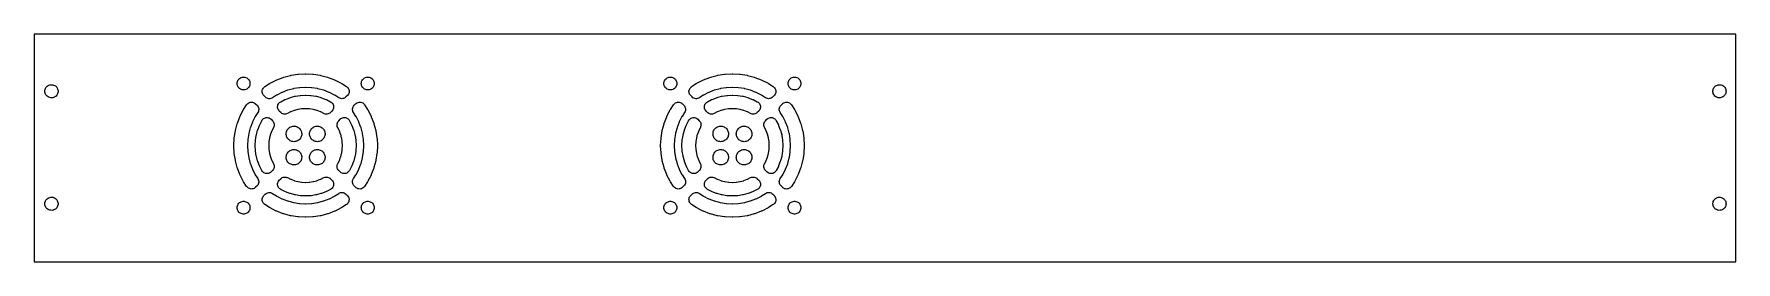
# Model space of a CAD drawing. Header units: metres. Extents: x 0 to 439, y 0 to 59.
import ezdxf

# ---------------------------------------------------------------- set-up
doc = ezdxf.new("R2010")
doc.units = ezdxf.units.M

msp = doc.modelspace()

# ---------------------------------------------------------------- linework, layer by layer
for p, q in [((438.65, 58.75), (0, 58.75)), ((0, 58.75), (0, 0)), ((438.65, 0), (438.65, 58.75)), ((66.2313, 48.108), (67.9887, 48.3864)), ((67.9887, 48.3864), (68.1448, 48.4028)), ((68.1448, 48.4028), (69.9215, 48.4959)), ((69.9215, 48.4959), (70.0785, 48.4959)), ((70.0785, 48.4959), (71.8552, 48.4028)), ((71.8552, 48.4028), (72.0113, 48.3864)), ((72.0113, 48.3864), (73.7687, 48.108)), ((176.231, 48.108), (177.989, 48.3864)), ((177.989, 48.3864), (178.145, 48.4028)), ((178.145, 48.4028), (179.921, 48.4959)), ((179.921, 48.4959), (180.079, 48.4959)), ((180.079, 48.4959), (181.855, 48.4028)), ((181.855, 48.4028), (182.011, 48.3864)), ((182.011, 48.3864), (183.769, 48.108)), ((2.8, 44), (2.8181, 44.2475)), ((2.8181, 43.7525), (2.8, 44)), ((2.8181, 44.2475), (2.8721, 44.4898)), ((2.8721, 44.4898), (2.9607, 44.7216)), ((2.9607, 44.7216), (3.0822, 44.938)), ((3.0822, 44.938), (3.2339, 45.1344)), ((3.2339, 45.1344), (3.4125, 45.3067)), ((3.4125, 45.3067), (3.6144, 45.4511)), ((3.6144, 45.4511), (3.8351, 45.5646)), ((3.8351, 45.5646), (4.07, 45.6447)), ((4.07, 45.6447), (4.3141, 45.6898)), ((4.3141, 45.6898), (4.5621, 45.6989)), ((4.5621, 45.6989), (4.8088, 45.6717)), ((4.8088, 45.6717), (5.0489, 45.6089)), ((5.0489, 45.6089), (5.2773, 45.5119)), ((5.2773, 45.5119), (5.4892, 45.3826)), ((5.4892, 45.3826), (5.6799, 45.2238)), ((5.6799, 45.2238), (5.8455, 45.039)), ((5.8455, 45.039), (5.9825, 44.832)), ((5.9825, 44.832), (6.0878, 44.6073)), ((6.0878, 44.6073), (6.1593, 44.3696)), ((6.1593, 44.3696), (6.1955, 44.1241)), ((6.1955, 43.8759), (6.1593, 43.6304)), ((6.1955, 44.1241), (6.1955, 43.8759)), ((52.3454, 46), (52.3639, 46.2466)), ((52.3639, 45.7534), (52.3454, 46)), ((52.3639, 46.2466), (52.4189, 46.4877)), ((52.4189, 45.5123), (52.3639, 45.7534)), ((52.4189, 46.4877), (52.5092, 46.7179)), ((52.5092, 45.2821), (52.4189, 45.5123)), ((52.5092, 46.7179), (52.6329, 46.9321)), ((52.6329, 45.0679), (52.5092, 45.2821)), ((52.6329, 46.9321), (52.7871, 47.1254)), ((52.7871, 44.8746), (52.6329, 45.0679)), ((52.7871, 47.1254), (52.9684, 47.2936)), ((52.9684, 44.7064), (52.7871, 44.8746)), ((52.9684, 47.2936), (53.1727, 47.4329)), ((53.1727, 44.567), (52.9684, 44.7064)), ((53.1727, 47.4329), (53.3955, 47.5402)), ((53.3955, 44.4597), (53.1727, 44.567)), ((53.3955, 47.5402), (53.6318, 47.6131)), ((53.6318, 44.3869), (53.3955, 44.4597)), ((53.6318, 47.6131), (53.8764, 47.65)), ((53.8764, 44.35), (53.6318, 44.3869)), ((53.8764, 47.65), (54.1237, 47.65)), ((54.1237, 44.35), (53.8764, 44.35)), ((54.1237, 47.65), (54.3682, 47.6131)), ((54.3682, 44.3869), (54.1237, 44.35)), ((54.3682, 47.6131), (54.6045, 47.5402)), ((54.6045, 44.4597), (54.3682, 44.3869)), ((54.6045, 47.5402), (54.8273, 47.4329)), ((54.8273, 44.567), (54.6045, 44.4597)), ((54.8273, 47.4329), (55.0316, 47.2936)), ((55.0316, 44.7064), (54.8273, 44.567)), ((55.0316, 47.2936), (55.2129, 47.1254)), ((55.2129, 44.8746), (55.0316, 44.7064)), ((55.2129, 47.1254), (55.3671, 46.9321)), ((55.3671, 45.0679), (55.2129, 44.8746)), ((55.3671, 46.9321), (55.4908, 46.7179)), ((55.4908, 45.2821), (55.3671, 45.0679)), ((55.4908, 46.7179), (55.5811, 46.4877)), ((55.5811, 45.5123), (55.4908, 45.2821)), ((55.5811, 46.4877), (55.6362, 46.2466)), ((55.6362, 45.7534), (55.5811, 45.5123)), ((55.6362, 46.2466), (55.6546, 46)), ((55.6546, 46), (55.6362, 45.7534)), ((58.8025, 44.0034), (58.8331, 44.2493)), ((58.8127, 43.7559), (58.8025, 44.0034)), ((58.8331, 44.2493), (58.9038, 44.4867)), ((58.9038, 44.4867), (59.0126, 44.7093)), ((59.0126, 44.7093), (59.1566, 44.9109)), ((59.1566, 44.9109), (59.3317, 45.0861)), ((59.3317, 45.0861), (59.4842, 45.1995)), ((59.4842, 45.1995), (60.6841, 45.9786)), ((60.6841, 45.9786), (60.82, 46.0571)), ((60.82, 46.0571), (62.4053, 46.8649)), ((62.4053, 46.8649), (62.5488, 46.9288)), ((62.5488, 46.9288), (64.2098, 47.5664)), ((65.328, 44.2517), (63.9357, 43.7173)), ((64.2098, 47.5664), (64.3591, 47.6149)), ((64.3591, 47.6149), (66.0777, 48.0754)), ((65.4029, 44.2761), (65.328, 44.2517)), ((66.8432, 44.662), (65.4029, 44.2761)), ((66.0777, 48.0754), (66.2313, 48.108)), ((66.9202, 44.6784), (66.8432, 44.662)), ((68.3933, 44.9117), (66.9202, 44.6784)), ((68.4714, 44.9199), (68.3933, 44.9117)), ((69.9607, 44.9979), (68.4714, 44.9199)), ((70.0393, 44.9979), (69.9607, 44.9979)), ((71.5286, 44.9199), (70.0393, 44.9979)), ((71.6067, 44.9117), (71.5286, 44.9199)), ((73.0798, 44.6784), (71.6067, 44.9117)), ((73.1568, 44.662), (73.0798, 44.6784)), ((74.5971, 44.2761), (73.1568, 44.662)), ((73.7687, 48.108), (73.9223, 48.0754)), ((73.9223, 48.0754), (75.6409, 47.6149)), ((74.672, 44.2517), (74.5971, 44.2761)), ((76.0643, 43.7173), (74.672, 44.2517)), ((75.6409, 47.6149), (75.7902, 47.5664)), ((75.7902, 47.5664), (77.4512, 46.9288)), ((77.4512, 46.9288), (77.5947, 46.8649)), ((77.5947, 46.8649), (79.18, 46.0571)), ((79.18, 46.0571), (79.3159, 45.9786)), ((79.3159, 45.9786), (80.5158, 45.1995)), ((80.5158, 45.1995), (80.7117, 45.0478)), ((80.7117, 45.0478), (80.88, 44.866)), ((80.88, 44.866), (81.0161, 44.659)), ((81.0161, 44.659), (81.1162, 44.4324)), ((81.1162, 44.4324), (81.1777, 44.1924)), ((81.1777, 44.1924), (81.1988, 43.9456)), ((81.1988, 43.9456), (81.179, 43.6986)), ((84.3454, 46), (84.3638, 46.2466)), ((84.3638, 45.7534), (84.3454, 46)), ((84.3638, 46.2466), (84.4189, 46.4877)), ((84.4189, 45.5123), (84.3638, 45.7534)), ((84.4189, 46.4877), (84.5092, 46.7179)), ((84.5092, 45.2821), (84.4189, 45.5123)), ((84.5092, 46.7179), (84.6329, 46.9321)), ((84.6329, 45.0679), (84.5092, 45.2821)), ((84.6329, 46.9321), (84.7871, 47.1254)), ((84.7871, 44.8746), (84.6329, 45.0679)), ((84.7871, 47.1254), (84.9684, 47.2936)), ((84.9684, 44.7064), (84.7871, 44.8746)), ((84.9684, 47.2936), (85.1727, 47.4329)), ((85.1727, 44.567), (84.9684, 44.7064)), ((85.1727, 47.4329), (85.3955, 47.5402)), ((85.3955, 44.4597), (85.1727, 44.567)), ((85.3955, 47.5402), (85.6318, 47.6131)), ((85.6318, 44.3869), (85.3955, 44.4597)), ((85.6318, 47.6131), (85.8763, 47.65)), ((85.8763, 44.35), (85.6318, 44.3869)), ((85.8763, 47.65), (86.1236, 47.65)), ((86.1236, 44.35), (85.8763, 44.35)), ((86.1236, 47.65), (86.3682, 47.6131)), ((86.3682, 44.3869), (86.1236, 44.35)), ((86.3682, 47.6131), (86.6045, 47.5402)), ((86.6045, 44.4597), (86.3682, 44.3869)), ((86.6045, 47.5402), (86.8273, 47.4329)), ((86.8273, 44.567), (86.6045, 44.4597)), ((86.8273, 47.4329), (87.0316, 47.2936)), ((87.0316, 44.7064), (86.8273, 44.567)), ((87.0316, 47.2936), (87.2129, 47.1254)), ((87.2129, 44.8746), (87.0316, 44.7064)), ((87.2129, 47.1254), (87.3671, 46.9321)), ((87.3671, 45.0679), (87.2129, 44.8746)), ((87.3671, 46.9321), (87.4908, 46.7179)), ((87.4908, 45.2821), (87.3671, 45.0679)), ((87.4908, 46.7179), (87.5811, 46.4877)), ((87.5811, 45.5123), (87.4908, 45.2821)), ((87.5811, 46.4877), (87.6361, 46.2466)), ((87.6361, 45.7534), (87.5811, 45.5123)), ((87.6361, 46.2466), (87.6546, 46)), ((87.6546, 46), (87.6361, 45.7534)), ((162.345, 46), (162.364, 46.2466)), ((162.364, 45.7534), (162.345, 46)), ((162.364, 46.2466), (162.419, 46.4877)), ((162.419, 45.5123), (162.364, 45.7534)), ((162.419, 46.4877), (162.509, 46.7179)), ((162.509, 45.2821), (162.419, 45.5123)), ((162.509, 46.7179), (162.633, 46.9321)), ((162.633, 45.0679), (162.509, 45.2821)), ((162.633, 46.9321), (162.787, 47.1254)), ((162.787, 44.8746), (162.633, 45.0679)), ((162.787, 47.1254), (162.968, 47.2936)), ((162.968, 44.7064), (162.787, 44.8746)), ((162.968, 47.2936), (163.173, 47.4329)), ((163.173, 44.567), (162.968, 44.7064)), ((163.173, 47.4329), (163.396, 47.5402)), ((163.396, 44.4597), (163.173, 44.567)), ((163.396, 47.5402), (163.632, 47.6131)), ((163.632, 44.3869), (163.396, 44.4597)), ((163.632, 47.6131), (163.876, 47.65)), ((163.876, 44.35), (163.632, 44.3869)), ((163.876, 47.65), (164.124, 47.65)), ((164.124, 44.35), (163.876, 44.35)), ((164.124, 47.65), (164.368, 47.6131)), ((164.368, 44.3869), (164.124, 44.35)), ((164.368, 47.6131), (164.605, 47.5402)), ((164.605, 44.4597), (164.368, 44.3869)), ((164.605, 47.5402), (164.827, 47.4329)), ((164.827, 44.567), (164.605, 44.4597)), ((164.827, 47.4329), (165.032, 47.2936)), ((165.032, 44.7064), (164.827, 44.567)), ((165.032, 47.2936), (165.213, 47.1254)), ((165.213, 44.8746), (165.032, 44.7064)), ((165.213, 47.1254), (165.367, 46.9321)), ((165.367, 45.0679), (165.213, 44.8746)), ((165.367, 46.9321), (165.491, 46.7179)), ((165.491, 45.2821), (165.367, 45.0679)), ((165.491, 46.7179), (165.581, 46.4877)), ((165.581, 45.5123), (165.491, 45.2821)), ((165.581, 46.4877), (165.636, 46.2466)), ((165.636, 45.7534), (165.581, 45.5123)), ((165.636, 46.2466), (165.655, 46)), ((165.655, 46), (165.636, 45.7534)), ((168.802, 44.0034), (168.833, 44.2493)), ((168.813, 43.7559), (168.802, 44.0034)), ((168.833, 44.2493), (168.904, 44.4867)), ((168.904, 44.4867), (169.013, 44.7093)), ((169.013, 44.7093), (169.157, 44.9109)), ((169.157, 44.9109), (169.332, 45.0861)), ((169.332, 45.0861), (169.484, 45.1995)), ((169.484, 45.1995), (170.684, 45.9786)), ((170.684, 45.9786), (170.82, 46.0571)), ((170.82, 46.0571), (172.405, 46.8649)), ((172.405, 46.8649), (172.549, 46.9288)), ((172.549, 46.9288), (174.21, 47.5664)), ((175.328, 44.2517), (173.936, 43.7173)), ((174.21, 47.5664), (174.359, 47.6149)), ((174.359, 47.6149), (176.078, 48.0754)), ((175.403, 44.2761), (175.328, 44.2517)), ((176.843, 44.662), (175.403, 44.2761)), ((176.078, 48.0754), (176.231, 48.108)), ((176.92, 44.6784), (176.843, 44.662)), ((178.393, 44.9117), (176.92, 44.6784)), ((178.471, 44.9199), (178.393, 44.9117)), ((179.961, 44.9979), (178.471, 44.9199)), ((180.039, 44.9979), (179.961, 44.9979)), ((181.529, 44.9199), (180.039, 44.9979)), ((181.607, 44.9117), (181.529, 44.9199)), ((183.08, 44.6784), (181.607, 44.9117)), ((183.157, 44.662), (183.08, 44.6784)), ((184.597, 44.2761), (183.157, 44.662)), ((183.769, 48.108), (183.922, 48.0754)), ((183.922, 48.0754), (185.641, 47.6149)), ((184.672, 44.2517), (184.597, 44.2761)), ((186.064, 43.7173), (184.672, 44.2517)), ((185.641, 47.6149), (185.79, 47.5664)), ((185.79, 47.5664), (187.451, 46.9288)), ((187.451, 46.9288), (187.595, 46.8649)), ((187.595, 46.8649), (189.18, 46.0571)), ((189.18, 46.0571), (189.316, 45.9786)), ((189.316, 45.9786), (190.516, 45.1995)), ((190.516, 45.1995), (190.712, 45.0478)), ((190.712, 45.0478), (190.88, 44.866)), ((190.88, 44.866), (191.016, 44.659)), ((191.016, 44.659), (191.116, 44.4324)), ((191.116, 44.4324), (191.178, 44.1924)), ((191.178, 44.1924), (191.199, 43.9456)), ((191.199, 43.9456), (191.179, 43.6986)), ((194.345, 46), (194.364, 46.2466)), ((194.364, 45.7534), (194.345, 46)), ((194.364, 46.2466), (194.419, 46.4877)), ((194.419, 45.5123), (194.364, 45.7534)), ((194.419, 46.4877), (194.509, 46.7179)), ((194.509, 45.2821), (194.419, 45.5123)), ((194.509, 46.7179), (194.633, 46.9321)), ((194.633, 45.0679), (194.509, 45.2821)), ((194.633, 46.9321), (194.787, 47.1254)), ((194.787, 44.8746), (194.633, 45.0679)), ((194.787, 47.1254), (194.968, 47.2936)), ((194.968, 44.7064), (194.787, 44.8746)), ((194.968, 47.2936), (195.173, 47.4329)), ((195.173, 44.567), (194.968, 44.7064)), ((195.173, 47.4329), (195.395, 47.5402)), ((195.395, 44.4597), (195.173, 44.567)), ((195.395, 47.5402), (195.632, 47.6131)), ((195.632, 44.3869), (195.395, 44.4597)), ((195.632, 47.6131), (195.876, 47.65)), ((195.876, 44.35), (195.632, 44.3869)), ((195.876, 47.65), (196.124, 47.65)), ((196.124, 44.35), (195.876, 44.35)), ((196.124, 47.65), (196.368, 47.6131)), ((196.368, 44.3869), (196.124, 44.35)), ((196.368, 47.6131), (196.604, 47.5402)), ((196.604, 44.4597), (196.368, 44.3869)), ((196.604, 47.5402), (196.827, 47.4329)), ((196.827, 44.567), (196.604, 44.4597)), ((196.827, 47.4329), (197.032, 47.2936)), ((197.032, 44.7064), (196.827, 44.567)), ((197.032, 47.2936), (197.213, 47.1254)), ((197.213, 44.8746), (197.032, 44.7064)), ((197.213, 47.1254), (197.367, 46.9321)), ((197.367, 45.0679), (197.213, 44.8746)), ((197.367, 46.9321), (197.491, 46.7179)), ((197.491, 45.2821), (197.367, 45.0679)), ((197.491, 46.7179), (197.581, 46.4877)), ((197.581, 45.5123), (197.491, 45.2821)), ((197.581, 46.4877), (197.636, 46.2466)), ((197.636, 45.7534), (197.581, 45.5123)), ((197.636, 46.2466), (197.655, 46)), ((197.655, 46), (197.636, 45.7534)), ((432.705, 44.1241), (432.741, 44.3696)), ((432.705, 43.8759), (432.705, 44.1241)), ((432.741, 43.6304), (432.705, 43.8759)), ((432.741, 44.3696), (432.812, 44.6073)), ((432.812, 44.6073), (432.918, 44.832)), ((432.918, 44.832), (433.054, 45.039)), ((433.054, 45.039), (433.22, 45.2238)), ((433.22, 45.2238), (433.411, 45.3826)), ((433.411, 45.3826), (433.623, 45.5119)), ((433.623, 45.5119), (433.851, 45.6089)), ((433.851, 45.6089), (434.091, 45.6717)), ((434.091, 45.6717), (434.338, 45.6989)), ((434.338, 45.6989), (434.586, 45.6898)), ((434.586, 45.6898), (434.83, 45.6447)), ((434.83, 45.6447), (435.065, 45.5646)), ((435.065, 45.5646), (435.286, 45.4511)), ((435.286, 45.4511), (435.487, 45.3067)), ((435.487, 45.3067), (435.666, 45.1344)), ((435.666, 45.1344), (435.818, 44.938)), ((435.818, 44.938), (435.939, 44.7216)), ((435.939, 44.7216), (436.028, 44.4898)), ((436.028, 44.4898), (436.082, 44.2475)), ((436.082, 44.2475), (436.1, 44)), ((436.1, 44), (436.082, 43.7525)), ((2.8721, 43.5102), (2.8181, 43.7525)), ((2.9607, 43.2784), (2.8721, 43.5102)), ((3.0822, 43.062), (2.9607, 43.2784)), ((3.2339, 42.8656), (3.0822, 43.062)), ((3.4125, 42.6933), (3.2339, 42.8656)), ((3.6144, 42.5489), (3.4125, 42.6933)), ((3.8351, 42.4354), (3.6144, 42.5489)), ((4.07, 42.3553), (3.8351, 42.4354)), ((4.3141, 42.3102), (4.07, 42.3553)), ((4.5621, 42.3011), (4.3141, 42.3102)), ((4.8088, 42.3283), (4.5621, 42.3011)), ((5.0489, 42.3911), (4.8088, 42.3283)), ((5.2773, 42.4881), (5.0489, 42.3911)), ((5.4892, 42.6174), (5.2773, 42.4881)), ((5.6799, 42.7762), (5.4892, 42.6174)), ((5.8455, 42.961), (5.6799, 42.7762)), ((5.9825, 43.168), (5.8455, 42.961)), ((6.0878, 43.3927), (5.9825, 43.168)), ((6.1593, 43.6304), (6.0878, 43.3927)), ((54.0214, 39.3159), (54.8005, 40.5158)), ((54.8005, 40.5158), (54.9522, 40.7117)), ((54.9522, 40.7117), (55.134, 40.88)), ((55.134, 40.88), (55.341, 41.0161)), ((55.341, 41.0161), (55.5676, 41.1162)), ((55.5676, 41.1162), (55.8076, 41.1777)), ((55.8076, 41.1777), (56.0544, 41.1988)), ((56.0544, 41.1988), (56.3014, 41.179)), ((56.3014, 41.179), (56.5417, 41.1189)), ((56.5417, 41.1189), (56.7688, 41.02)), ((56.7688, 41.02), (56.9766, 40.8851)), ((56.9766, 40.8851), (57.1192, 40.7595)), ((57.1192, 40.7595), (57.4772, 40.4015)), ((57.4772, 40.4015), (57.6373, 40.2124)), ((57.6373, 40.2124), (57.7641, 39.9996)), ((57.7641, 39.9996), (57.8542, 39.7688)), ((57.8542, 39.7688), (57.905, 39.5264)), ((57.905, 39.5264), (57.9153, 39.2789)), ((58.8635, 43.5134), (58.8127, 43.7559)), ((58.9536, 43.2827), (58.8635, 43.5134)), ((59.0804, 43.0698), (58.9536, 43.2827)), ((59.2405, 42.8808), (59.0804, 43.0698)), ((59.5985, 42.5228), (59.2405, 42.8808)), ((59.8353, 42.33), (59.5985, 42.5228)), ((60.0528, 42.2115), (59.8353, 42.33)), ((60.2869, 42.1304), (60.0528, 42.2115)), ((60.5312, 42.0889), (60.2869, 42.1304)), ((60.7789, 42.0883), (60.5312, 42.0889)), ((61.0234, 42.1284), (60.7789, 42.0883)), ((61.2579, 42.2081), (61.0234, 42.1284)), ((61.4761, 42.3255), (61.2579, 42.2081)), ((62.467, 42.969), (61.4761, 42.3255)), ((62.535, 43.0082), (62.467, 42.969)), ((63.864, 43.6853), (62.535, 43.0082)), ((62.7749, 40.031), (62.8055, 40.2768)), ((62.7851, 39.7835), (62.7749, 40.031)), ((62.836, 39.541), (62.7851, 39.7835)), ((62.8055, 40.2768), (62.8762, 40.5143)), ((62.926, 39.3102), (62.836, 39.541)), ((62.8762, 40.5143), (62.985, 40.7368)), ((62.985, 40.7368), (63.129, 40.9385)), ((63.129, 40.9385), (63.3042, 41.1136)), ((63.3042, 41.1136), (63.5926, 41.3055)), ((63.5926, 41.3055), (64.6423, 41.8403)), ((63.9357, 43.7173), (63.864, 43.6853)), ((64.6423, 41.8403), (64.7857, 41.9042)), ((64.7857, 41.9042), (65.9095, 42.3356)), ((65.9095, 42.3356), (66.0588, 42.3841)), ((66.0588, 42.3841), (67.2211, 42.6955)), ((67.2211, 42.6955), (67.3747, 42.7282)), ((67.3747, 42.7282), (68.5636, 42.9165)), ((68.5636, 42.9165), (68.7197, 42.9329)), ((68.7197, 42.9329), (69.9215, 42.9959)), ((69.9607, 39.4979), (69.0462, 39.45)), ((69.9215, 42.9959), (70.0785, 42.9959)), ((70.0393, 39.4979), (69.9607, 39.4979)), ((70.9538, 39.45), (70.0393, 39.4979)), ((70.0785, 42.9959), (71.2803, 42.9329)), ((71.2803, 42.9329), (71.4364, 42.9165)), ((71.4364, 42.9165), (72.6253, 42.7282)), ((72.6253, 42.7282), (72.7789, 42.6955)), ((72.7789, 42.6955), (73.9412, 42.3841)), ((73.9412, 42.3841), (74.0905, 42.3356)), ((74.0905, 42.3356), (75.2143, 41.9042)), ((75.2143, 41.9042), (75.3577, 41.8403)), ((75.3577, 41.8403), (76.4074, 41.3055)), ((76.136, 43.6853), (76.0643, 43.7173)), ((77.465, 43.0082), (76.136, 43.6853)), ((76.4074, 41.3055), (76.6181, 41.1752)), ((76.6181, 41.1752), (76.8044, 41.012)), ((76.8044, 41.012), (76.9614, 40.8203)), ((76.9614, 40.8203), (77.0847, 40.6054)), ((77.0847, 40.6054), (77.1709, 40.3732)), ((77.1892, 39.6369), (77.1145, 39.4007)), ((77.1709, 40.3732), (77.2177, 40.1299)), ((77.2239, 39.8822), (77.1892, 39.6369)), ((77.2177, 40.1299), (77.2239, 39.8822)), ((77.533, 42.969), (77.465, 43.0082)), ((78.5239, 42.3255), (77.533, 42.969)), ((78.7956, 42.1861), (78.5239, 42.3255)), ((79.033, 42.1154), (78.7956, 42.1861)), ((79.2789, 42.0847), (79.033, 42.1154)), ((79.5264, 42.095), (79.2789, 42.0847)), ((79.7688, 42.1458), (79.5264, 42.095)), ((79.9996, 42.2359), (79.7688, 42.1458)), ((80.2124, 42.3627), (79.9996, 42.2359)), ((80.4015, 42.5228), (80.2124, 42.3627)), ((80.7595, 42.8808), (80.4015, 42.5228)), ((80.8851, 43.0234), (80.7595, 42.8808)), ((81.02, 43.2312), (80.8851, 43.0234)), ((81.1189, 43.4583), (81.02, 43.2312)), ((81.179, 43.6986), (81.1189, 43.4583)), ((82.0889, 39.4688), (82.1304, 39.7131)), ((82.1304, 39.7131), (82.2115, 39.9472)), ((82.2115, 39.9472), (82.33, 40.1647)), ((82.33, 40.1647), (82.5228, 40.4015)), ((82.5228, 40.4015), (82.8808, 40.7595)), ((82.8808, 40.7595), (83.0698, 40.9196)), ((83.0698, 40.9196), (83.2827, 41.0464)), ((83.2827, 41.0464), (83.5134, 41.1365)), ((83.5134, 41.1365), (83.7559, 41.1873)), ((83.7559, 41.1873), (84.0034, 41.1975)), ((84.0034, 41.1975), (84.2493, 41.1669)), ((84.2493, 41.1669), (84.4867, 41.0962)), ((84.4867, 41.0962), (84.7093, 40.9874)), ((84.7093, 40.9874), (84.9109, 40.8434)), ((84.9109, 40.8434), (85.0861, 40.6683)), ((85.0861, 40.6683), (85.1995, 40.5158)), ((85.1995, 40.5158), (85.9786, 39.3159)), ((164.021, 39.3159), (164.801, 40.5158)), ((164.801, 40.5158), (164.952, 40.7117)), ((164.952, 40.7117), (165.134, 40.88)), ((165.134, 40.88), (165.341, 41.0161)), ((165.341, 41.0161), (165.568, 41.1162)), ((165.568, 41.1162), (165.808, 41.1777)), ((165.808, 41.1777), (166.054, 41.1988)), ((166.054, 41.1988), (166.301, 41.179)), ((166.301, 41.179), (166.542, 41.1189)), ((166.542, 41.1189), (166.769, 41.02)), ((166.769, 41.02), (166.977, 40.8851)), ((166.977, 40.8851), (167.119, 40.7595)), ((167.119, 40.7595), (167.477, 40.4015)), ((167.477, 40.4015), (167.637, 40.2124)), ((167.637, 40.2124), (167.764, 39.9996)), ((167.764, 39.9996), (167.854, 39.7688)), ((167.854, 39.7688), (167.905, 39.5264)), ((167.905, 39.5264), (167.915, 39.2789)), ((168.864, 43.5134), (168.813, 43.7559)), ((168.954, 43.2827), (168.864, 43.5134)), ((169.08, 43.0698), (168.954, 43.2827)), ((169.241, 42.8808), (169.08, 43.0698)), ((169.599, 42.5228), (169.241, 42.8808)), ((169.835, 42.33), (169.599, 42.5228)), ((170.053, 42.2115), (169.835, 42.33)), ((170.287, 42.1304), (170.053, 42.2115)), ((170.531, 42.0889), (170.287, 42.1304)), ((170.779, 42.0883), (170.531, 42.0889)), ((171.023, 42.1284), (170.779, 42.0883)), ((171.258, 42.2081), (171.023, 42.1284)), ((171.476, 42.3255), (171.258, 42.2081)), ((172.467, 42.969), (171.476, 42.3255)), ((172.535, 43.0082), (172.467, 42.969)), ((173.864, 43.6853), (172.535, 43.0082)), ((172.775, 40.031), (172.806, 40.2768)), ((172.785, 39.7835), (172.775, 40.031)), ((172.836, 39.541), (172.785, 39.7835)), ((172.806, 40.2768), (172.876, 40.5143)), ((172.926, 39.3102), (172.836, 39.541)), ((172.876, 40.5143), (172.985, 40.7368)), ((172.985, 40.7368), (173.129, 40.9385)), ((173.129, 40.9385), (173.304, 41.1136)), ((173.304, 41.1136), (173.593, 41.3055)), ((173.593, 41.3055), (174.642, 41.8403)), ((173.936, 43.7173), (173.864, 43.6853)), ((174.642, 41.8403), (174.786, 41.9042)), ((174.786, 41.9042), (175.909, 42.3356)), ((175.909, 42.3356), (176.059, 42.3841)), ((176.059, 42.3841), (177.221, 42.6955)), ((177.221, 42.6955), (177.375, 42.7282)), ((177.375, 42.7282), (178.564, 42.9165)), ((178.564, 42.9165), (178.72, 42.9329)), ((178.72, 42.9329), (179.921, 42.9959)), ((179.961, 39.4979), (179.046, 39.45)), ((179.921, 42.9959), (180.079, 42.9959)), ((180.039, 39.4979), (179.961, 39.4979)), ((180.954, 39.45), (180.039, 39.4979)), ((180.079, 42.9959), (181.28, 42.9329)), ((181.28, 42.9329), (181.436, 42.9165)), ((181.436, 42.9165), (182.625, 42.7282)), ((182.625, 42.7282), (182.779, 42.6955)), ((182.779, 42.6955), (183.941, 42.3841)), ((183.941, 42.3841), (184.091, 42.3356)), ((184.091, 42.3356), (185.214, 41.9042)), ((185.214, 41.9042), (185.358, 41.8403)), ((185.358, 41.8403), (186.407, 41.3055)), ((186.136, 43.6853), (186.064, 43.7173)), ((187.465, 43.0082), (186.136, 43.6853)), ((186.407, 41.3055), (186.618, 41.1752)), ((186.618, 41.1752), (186.804, 41.012)), ((186.804, 41.012), (186.961, 40.8203)), ((186.961, 40.8203), (187.085, 40.6054)), ((187.085, 40.6054), (187.171, 40.3732)), ((187.189, 39.6369), (187.115, 39.4007)), ((187.171, 40.3732), (187.218, 40.1299)), ((187.224, 39.8822), (187.189, 39.6369)), ((187.218, 40.1299), (187.224, 39.8822)), ((187.533, 42.969), (187.465, 43.0082)), ((188.524, 42.3255), (187.533, 42.969)), ((188.796, 42.1861), (188.524, 42.3255)), ((189.033, 42.1154), (188.796, 42.1861)), ((189.279, 42.0847), (189.033, 42.1154)), ((189.526, 42.095), (189.279, 42.0847)), ((189.769, 42.1458), (189.526, 42.095)), ((190, 42.2359), (189.769, 42.1458)), ((190.212, 42.3627), (190, 42.2359)), ((190.401, 42.5228), (190.212, 42.3627)), ((190.759, 42.8808), (190.401, 42.5228)), ((190.885, 43.0234), (190.759, 42.8808)), ((191.02, 43.2312), (190.885, 43.0234)), ((191.119, 43.4583), (191.02, 43.2312)), ((191.179, 43.6986), (191.119, 43.4583)), ((192.089, 39.4688), (192.13, 39.7131)), ((192.13, 39.7131), (192.211, 39.9472)), ((192.211, 39.9472), (192.33, 40.1647)), ((192.33, 40.1647), (192.523, 40.4015)), ((192.523, 40.4015), (192.881, 40.7595)), ((192.881, 40.7595), (193.07, 40.9196)), ((193.07, 40.9196), (193.283, 41.0464)), ((193.283, 41.0464), (193.513, 41.1365)), ((193.513, 41.1365), (193.756, 41.1873)), ((193.756, 41.1873), (194.003, 41.1975)), ((194.003, 41.1975), (194.249, 41.1669)), ((194.249, 41.1669), (194.487, 41.0962)), ((194.487, 41.0962), (194.709, 40.9874)), ((194.709, 40.9874), (194.911, 40.8434)), ((194.911, 40.8434), (195.086, 40.6683)), ((195.086, 40.6683), (195.199, 40.5158)), ((195.199, 40.5158), (195.979, 39.3159)), ((432.812, 43.3927), (432.741, 43.6304)), ((432.918, 43.168), (432.812, 43.3927)), ((433.054, 42.961), (432.918, 43.168)), ((433.22, 42.7762), (433.054, 42.961)), ((433.411, 42.6174), (433.22, 42.7762)), ((433.623, 42.4881), (433.411, 42.6174)), ((433.851, 42.3911), (433.623, 42.4881)), ((434.091, 42.3283), (433.851, 42.3911)), ((434.338, 42.3011), (434.091, 42.3283)), ((434.586, 42.3102), (434.338, 42.3011)), ((434.83, 42.3553), (434.586, 42.3102)), ((435.065, 42.4354), (434.83, 42.3553)), ((435.286, 42.5489), (435.065, 42.4354)), ((435.487, 42.6933), (435.286, 42.5489)), ((435.666, 42.8656), (435.487, 42.6933)), ((435.818, 43.062), (435.666, 42.8656)), ((435.939, 43.2784), (435.818, 43.062)), ((436.028, 43.5102), (435.939, 43.2784)), ((436.082, 43.7525), (436.028, 43.5102)), ((51.9246, 33.9223), (52.3851, 35.6409)), ((52.3851, 35.6409), (52.4336, 35.7902)), ((52.4336, 35.7902), (53.0712, 37.4512)), ((53.0712, 37.4512), (53.1351, 37.5947)), ((53.1351, 37.5947), (53.9429, 39.18)), ((53.9429, 39.18), (54.0214, 39.3159)), ((56.2827, 36.0643), (55.7483, 34.672)), ((56.3147, 36.136), (56.2827, 36.0643)), ((56.9918, 37.465), (56.3147, 36.136)), ((57.031, 37.533), (56.9918, 37.465)), ((57.6745, 38.5239), (57.031, 37.533)), ((57.6644, 34.0905), (58.0958, 35.2143)), ((57.8139, 38.7956), (57.6745, 38.5239)), ((57.8846, 39.033), (57.8139, 38.7956)), ((57.9153, 39.2789), (57.8846, 39.033)), ((58.0958, 35.2143), (58.1597, 35.3577)), ((58.1597, 35.3577), (58.6945, 36.4074)), ((58.6945, 36.4074), (58.8248, 36.6181)), ((58.8248, 36.6181), (58.988, 36.8044)), ((58.988, 36.8044), (59.1797, 36.9614)), ((59.1797, 36.9614), (59.3946, 37.0847)), ((59.3946, 37.0847), (59.6268, 37.1709)), ((59.6268, 37.1709), (59.8701, 37.2177)), ((59.8701, 37.2177), (60.1178, 37.2239)), ((60.1178, 37.2239), (60.3631, 37.1892)), ((60.3631, 37.1892), (60.5993, 37.1145)), ((60.5993, 37.1145), (60.82, 37.0021)), ((60.82, 37.0021), (61.0916, 36.787)), ((61.0916, 36.787), (61.4598, 36.4189)), ((61.4598, 36.4189), (61.6199, 36.2298)), ((61.6199, 36.2298), (61.7467, 36.017)), ((61.7467, 36.017), (61.8368, 35.7862)), ((61.8368, 35.7862), (61.8876, 35.5437)), ((61.8979, 35.2962), (61.8672, 35.0504)), ((61.8876, 35.5437), (61.8979, 35.2962)), ((63.0528, 39.0974), (62.926, 39.3102)), ((63.213, 38.9084), (63.0528, 39.0974)), ((63.5811, 38.5402), (63.213, 38.9084)), ((63.6914, 38.4403), (63.5811, 38.5402)), ((63.8954, 38.2997), (63.6914, 38.4403)), ((64.1197, 38.1946), (63.8954, 38.2997)), ((64.3583, 38.1279), (64.1197, 38.1946)), ((64.6046, 38.1013), (64.3583, 38.1279)), ((64.8519, 38.1156), (64.6046, 38.1013)), ((65.0935, 38.1705), (64.8519, 38.1156)), ((65.3228, 38.2643), (65.0935, 38.1705)), ((66.1009, 38.6608), (65.3228, 38.2643)), ((66.1727, 38.6928), (66.1009, 38.6608)), ((67.0276, 39.0209), (66.1727, 38.6928)), ((67.1023, 39.0452), (67.0276, 39.0209)), ((67.9869, 39.2822), (67.1023, 39.0452)), ((68.0636, 39.2985), (67.9869, 39.2822)), ((68.9683, 39.4418), (68.0636, 39.2985)), ((69.0462, 39.45), (68.9683, 39.4418)), ((71.0317, 39.4418), (70.9538, 39.45)), ((71.9364, 39.2985), (71.0317, 39.4418)), ((72.0131, 39.2822), (71.9364, 39.2985)), ((72.8977, 39.0452), (72.0131, 39.2822)), ((72.9724, 39.0209), (72.8977, 39.0452)), ((73.8273, 38.6928), (72.9724, 39.0209)), ((73.8991, 38.6608), (73.8273, 38.6928)), ((74.6772, 38.2643), (73.8991, 38.6608)), ((74.8129, 38.2034), (74.6772, 38.2643)), ((75.0504, 38.1328), (74.8129, 38.2034)), ((75.2962, 38.1021), (75.0504, 38.1328)), ((75.5437, 38.1124), (75.2962, 38.1021)), ((75.7862, 38.1632), (75.5437, 38.1124)), ((76.017, 38.2533), (75.7862, 38.1632)), ((76.2298, 38.3801), (76.017, 38.2533)), ((76.4189, 38.5402), (76.2298, 38.3801)), ((76.787, 38.9084), (76.4189, 38.5402)), ((77.0021, 39.18), (76.787, 38.9084)), ((77.1145, 39.4007), (77.0021, 39.18)), ((78.1013, 35.3954), (78.1279, 35.6417)), ((78.1156, 35.1481), (78.1013, 35.3954)), ((78.1705, 34.9065), (78.1156, 35.1481)), ((78.1279, 35.6417), (78.1946, 35.8803)), ((78.1946, 35.8803), (78.2997, 36.1046)), ((78.2997, 36.1046), (78.4403, 36.3086)), ((78.4403, 36.3086), (78.5402, 36.4189)), ((78.5402, 36.4189), (78.9084, 36.787)), ((78.9084, 36.787), (79.0974, 36.9472)), ((79.0974, 36.9472), (79.3102, 37.074)), ((79.3102, 37.074), (79.541, 37.164)), ((79.541, 37.164), (79.7835, 37.2149)), ((79.7835, 37.2149), (80.031, 37.2251)), ((80.031, 37.2251), (80.2768, 37.1945)), ((80.2768, 37.1945), (80.5143, 37.1238)), ((80.5143, 37.1238), (80.7368, 37.015)), ((80.7368, 37.015), (80.9385, 36.871)), ((80.9385, 36.871), (81.1136, 36.6958)), ((81.1136, 36.6958), (81.3055, 36.4074)), ((81.3055, 36.4074), (81.8403, 35.3577)), ((81.8403, 35.3577), (81.9042, 35.2143)), ((81.9042, 35.2143), (82.3356, 34.0905)), ((82.0883, 39.2211), (82.0889, 39.4688)), ((82.1284, 38.9766), (82.0883, 39.2211)), ((82.2081, 38.7421), (82.1284, 38.9766)), ((82.3255, 38.5239), (82.2081, 38.7421)), ((82.969, 37.533), (82.3255, 38.5239)), ((83.0082, 37.465), (82.969, 37.533)), ((83.6853, 36.136), (83.0082, 37.465)), ((83.7173, 36.0643), (83.6853, 36.136)), ((84.2517, 34.672), (83.7173, 36.0643)), ((85.9786, 39.3159), (86.0571, 39.18)), ((86.0571, 39.18), (86.8649, 37.5947)), ((86.8649, 37.5947), (86.9288, 37.4512)), ((86.9288, 37.4512), (87.5664, 35.7902)), ((87.5664, 35.7902), (87.6149, 35.6409)), ((87.6149, 35.6409), (88.0754, 33.9223)), ((161.925, 33.9223), (162.385, 35.6409)), ((162.385, 35.6409), (162.434, 35.7902)), ((162.434, 35.7902), (163.071, 37.4512)), ((163.071, 37.4512), (163.135, 37.5947)), ((163.135, 37.5947), (163.943, 39.18)), ((163.943, 39.18), (164.021, 39.3159)), ((166.283, 36.0643), (165.748, 34.672)), ((166.315, 36.136), (166.283, 36.0643)), ((166.992, 37.465), (166.315, 36.136)), ((167.031, 37.533), (166.992, 37.465)), ((167.675, 38.5239), (167.031, 37.533)), ((167.664, 34.0905), (168.096, 35.2143)), ((167.814, 38.7956), (167.675, 38.5239)), ((167.885, 39.033), (167.814, 38.7956)), ((167.915, 39.2789), (167.885, 39.033)), ((168.096, 35.2143), (168.16, 35.3577)), ((168.16, 35.3577), (168.694, 36.4074)), ((168.694, 36.4074), (168.825, 36.6181)), ((168.825, 36.6181), (168.988, 36.8044)), ((168.988, 36.8044), (169.18, 36.9614)), ((169.18, 36.9614), (169.395, 37.0847)), ((169.395, 37.0847), (169.627, 37.1709)), ((169.627, 37.1709), (169.87, 37.2177)), ((169.87, 37.2177), (170.118, 37.2239)), ((170.118, 37.2239), (170.363, 37.1892)), ((170.363, 37.1892), (170.599, 37.1145)), ((170.599, 37.1145), (170.82, 37.0021)), ((170.82, 37.0021), (171.092, 36.787)), ((171.092, 36.787), (171.46, 36.4189)), ((171.46, 36.4189), (171.62, 36.2298)), ((171.62, 36.2298), (171.747, 36.017)), ((171.747, 36.017), (171.837, 35.7862)), ((171.837, 35.7862), (171.888, 35.5437)), ((171.898, 35.2962), (171.867, 35.0504)), ((171.888, 35.5437), (171.898, 35.2962)), ((173.053, 39.0974), (172.926, 39.3102)), ((173.213, 38.9084), (173.053, 39.0974)), ((173.581, 38.5402), (173.213, 38.9084)), ((173.691, 38.4403), (173.581, 38.5402)), ((173.895, 38.2997), (173.691, 38.4403)), ((174.12, 38.1946), (173.895, 38.2997)), ((174.358, 38.1279), (174.12, 38.1946)), ((174.605, 38.1013), (174.358, 38.1279)), ((174.852, 38.1156), (174.605, 38.1013)), ((175.094, 38.1705), (174.852, 38.1156)), ((175.323, 38.2643), (175.094, 38.1705)), ((176.101, 38.6608), (175.323, 38.2643)), ((176.173, 38.6928), (176.101, 38.6608)), ((177.028, 39.0209), (176.173, 38.6928)), ((177.102, 39.0452), (177.028, 39.0209)), ((177.987, 39.2822), (177.102, 39.0452)), ((178.064, 39.2985), (177.987, 39.2822)), ((178.968, 39.4418), (178.064, 39.2985)), ((179.046, 39.45), (178.968, 39.4418)), ((181.032, 39.4418), (180.954, 39.45)), ((181.936, 39.2985), (181.032, 39.4418)), ((182.013, 39.2822), (181.936, 39.2985)), ((182.898, 39.0452), (182.013, 39.2822)), ((182.972, 39.0209), (182.898, 39.0452)), ((183.827, 38.6928), (182.972, 39.0209)), ((183.899, 38.6608), (183.827, 38.6928)), ((184.677, 38.2643), (183.899, 38.6608)), ((184.813, 38.2034), (184.677, 38.2643)), ((185.05, 38.1328), (184.813, 38.2034)), ((185.296, 38.1021), (185.05, 38.1328)), ((185.544, 38.1124), (185.296, 38.1021)), ((185.786, 38.1632), (185.544, 38.1124)), ((186.017, 38.2533), (185.786, 38.1632)), ((186.23, 38.3801), (186.017, 38.2533)), ((186.419, 38.5402), (186.23, 38.3801)), ((186.787, 38.9084), (186.419, 38.5402)), ((187.002, 39.18), (186.787, 38.9084)), ((187.115, 39.4007), (187.002, 39.18)), ((188.101, 35.3954), (188.128, 35.6417)), ((188.116, 35.1481), (188.101, 35.3954)), ((188.17, 34.9065), (188.116, 35.1481)), ((188.128, 35.6417), (188.195, 35.8803)), ((188.195, 35.8803), (188.3, 36.1046)), ((188.3, 36.1046), (188.44, 36.3086)), ((188.44, 36.3086), (188.54, 36.4189)), ((188.54, 36.4189), (188.908, 36.787)), ((188.908, 36.787), (189.097, 36.9472)), ((189.097, 36.9472), (189.31, 37.074)), ((189.31, 37.074), (189.541, 37.164)), ((189.541, 37.164), (189.783, 37.2149)), ((189.783, 37.2149), (190.031, 37.2251)), ((190.031, 37.2251), (190.277, 37.1945)), ((190.277, 37.1945), (190.514, 37.1238)), ((190.514, 37.1238), (190.737, 37.015)), ((190.737, 37.015), (190.938, 36.871)), ((190.938, 36.871), (191.114, 36.6958)), ((191.114, 36.6958), (191.306, 36.4074)), ((191.306, 36.4074), (191.84, 35.3577)), ((191.84, 35.3577), (191.904, 35.2143)), ((191.904, 35.2143), (192.336, 34.0905)), ((192.088, 39.2211), (192.089, 39.4688)), ((192.128, 38.9766), (192.088, 39.2211)), ((192.208, 38.7421), (192.128, 38.9766)), ((192.325, 38.5239), (192.208, 38.7421)), ((192.969, 37.533), (192.325, 38.5239)), ((193.008, 37.465), (192.969, 37.533)), ((193.685, 36.136), (193.008, 37.465)), ((193.717, 36.0643), (193.685, 36.136)), ((194.252, 34.672), (193.717, 36.0643)), ((195.979, 39.3159), (196.057, 39.18)), ((196.057, 39.18), (196.865, 37.5947)), ((196.865, 37.5947), (196.929, 37.4512)), ((196.929, 37.4512), (197.566, 35.7902)), ((197.566, 35.7902), (197.615, 35.6409)), ((197.615, 35.6409), (198.075, 33.9223)), ((51.5041, 30.0785), (51.5972, 31.8552)), ((51.5972, 31.8552), (51.6136, 32.0113)), ((51.6136, 32.0113), (51.892, 33.7687)), ((51.892, 33.7687), (51.9246, 33.9223)), ((55.0801, 31.5286), (55.0021, 30.0393)), ((55.0883, 31.6067), (55.0801, 31.5286)), ((55.3216, 33.0798), (55.0883, 31.6067)), ((55.338, 33.1568), (55.3216, 33.0798)), ((55.7239, 34.5971), (55.338, 33.1568)), ((55.7483, 34.672), (55.7239, 34.5971)), ((57.0041, 30.0785), (57.0671, 31.2803)), ((57.0671, 31.2803), (57.0835, 31.4364)), ((57.0835, 31.4364), (57.2718, 32.6253)), ((57.2718, 32.6253), (57.3045, 32.7789)), ((57.3045, 32.7789), (57.6159, 33.9412)), ((57.6159, 33.9412), (57.6644, 34.0905)), ((60.55, 30.9538), (60.5021, 30.0393)), ((60.5582, 31.0317), (60.55, 30.9538)), ((60.7015, 31.9364), (60.5582, 31.0317)), ((60.7178, 32.0131), (60.7015, 31.9364)), ((60.9548, 32.8977), (60.7178, 32.0131)), ((60.9791, 32.9724), (60.9548, 32.8977)), ((61.3072, 33.8273), (60.9791, 32.9724)), ((61.3392, 33.8991), (61.3072, 33.8273)), ((61.7357, 34.6772), (61.3392, 33.8991)), ((61.7966, 34.8129), (61.7357, 34.6772)), ((61.8672, 35.0504), (61.7966, 34.8129)), ((64.9969, 33.0976), (65.0234, 33.3424)), ((65.0007, 32.8513), (64.9969, 33.0976)), ((65.0347, 32.6075), (65.0007, 32.8513)), ((65.0234, 33.3424), (65.0798, 33.5821)), ((65.0985, 32.3696), (65.0347, 32.6075)), ((65.0798, 33.5821), (65.1652, 33.813)), ((65.191, 32.1414), (65.0985, 32.3696)), ((65.1652, 33.813), (65.2784, 34.0318)), ((65.3108, 31.9263), (65.191, 32.1414)), ((65.2784, 34.0318), (65.4175, 34.2349)), ((65.4561, 31.7275), (65.3108, 31.9263)), ((65.4175, 34.2349), (65.5806, 34.4194)), ((65.6248, 31.5481), (65.4561, 31.7275)), ((65.5806, 34.4194), (65.7651, 34.5825)), ((65.8143, 31.3908), (65.6248, 31.5481)), ((65.7651, 34.5825), (65.9682, 34.7216)), ((66.0216, 31.2579), (65.8143, 31.3908)), ((65.9682, 34.7216), (66.187, 34.8348)), ((66.2437, 31.1516), (66.0216, 31.2579)), ((66.187, 34.8348), (66.4179, 34.9202)), ((66.4772, 31.0733), (66.2437, 31.1516)), ((66.4179, 34.9202), (66.6576, 34.9766)), ((66.7185, 31.0244), (66.4772, 31.0733)), ((66.6576, 34.9766), (66.9024, 35.0031)), ((66.964, 31.0054), (66.7185, 31.0244)), ((66.9024, 35.0031), (67.1487, 34.9993)), ((67.21, 31.0168), (66.964, 31.0054)), ((67.1487, 34.9993), (67.3925, 34.9653)), ((67.4527, 31.0583), (67.21, 31.0168)), ((67.3925, 34.9653), (67.6304, 34.9015)), ((67.6885, 31.1293), (67.4527, 31.0583)), ((67.6304, 34.9015), (67.8586, 34.809)), ((67.9137, 31.2288), (67.6885, 31.1293)), ((67.8586, 34.809), (68.0737, 34.6892)), ((68.1251, 31.3552), (67.9137, 31.2288)), ((68.0737, 34.6892), (68.2725, 34.5439)), ((68.3193, 31.5066), (68.1251, 31.3552)), ((68.2725, 34.5439), (68.4519, 34.3752)), ((68.4934, 31.6807), (68.3193, 31.5066)), ((68.4519, 34.3752), (68.6092, 34.1857)), ((68.6448, 31.8749), (68.4934, 31.6807)), ((68.6092, 34.1857), (68.7421, 33.9784)), ((68.7712, 32.0863), (68.6448, 31.8749)), ((68.7421, 33.9784), (68.8484, 33.7563)), ((68.8707, 32.3115), (68.7712, 32.0863)), ((68.8484, 33.7563), (68.9267, 33.5228)), ((68.9417, 32.5473), (68.8707, 32.3115)), ((68.9267, 33.5228), (68.9756, 33.2815)), ((68.9832, 32.79), (68.9417, 32.5473)), ((68.9756, 33.2815), (68.9946, 33.036)), ((68.9946, 33.036), (68.9832, 32.79)), ((71.0054, 33.036), (71.0244, 33.2815)), ((71.0168, 32.79), (71.0054, 33.036)), ((71.0583, 32.5473), (71.0168, 32.79)), ((71.0244, 33.2815), (71.0733, 33.5228)), ((71.1293, 32.3115), (71.0583, 32.5473)), ((71.0733, 33.5228), (71.1516, 33.7563)), ((71.2288, 32.0863), (71.1293, 32.3115)), ((71.1516, 33.7563), (71.2579, 33.9784)), ((71.3552, 31.8749), (71.2288, 32.0863)), ((71.2579, 33.9784), (71.3908, 34.1857)), ((71.5066, 31.6807), (71.3552, 31.8749)), ((71.3908, 34.1857), (71.5481, 34.3752)), ((71.6807, 31.5066), (71.5066, 31.6807)), ((71.5481, 34.3752), (71.7275, 34.5439)), ((71.8749, 31.3552), (71.6807, 31.5066)), ((71.7275, 34.5439), (71.9263, 34.6892)), ((72.0863, 31.2288), (71.8749, 31.3552)), ((71.9263, 34.6892), (72.1414, 34.809)), ((72.3115, 31.1293), (72.0863, 31.2288)), ((72.1414, 34.809), (72.3696, 34.9015)), ((72.5473, 31.0583), (72.3115, 31.1293)), ((72.3696, 34.9015), (72.6075, 34.9653)), ((72.79, 31.0168), (72.5473, 31.0583)), ((72.6075, 34.9653), (72.8513, 34.9993)), ((73.036, 31.0054), (72.79, 31.0168)), ((72.8513, 34.9993), (73.0976, 35.0031)), ((73.2815, 31.0244), (73.036, 31.0054)), ((73.0976, 35.0031), (73.3424, 34.9766)), ((73.5228, 31.0733), (73.2815, 31.0244)), ((73.3424, 34.9766), (73.5821, 34.9202)), ((73.7563, 31.1516), (73.5228, 31.0733)), ((73.5821, 34.9202), (73.813, 34.8348)), ((73.9784, 31.2579), (73.7563, 31.1516)), ((73.813, 34.8348), (74.0318, 34.7216)), ((74.1857, 31.3908), (73.9784, 31.2579)), ((74.0318, 34.7216), (74.2349, 34.5825)), ((74.3752, 31.5481), (74.1857, 31.3908)), ((74.2349, 34.5825), (74.4194, 34.4194)), ((74.5439, 31.7275), (74.3752, 31.5481)), ((74.4194, 34.4194), (74.5825, 34.2349)), ((74.6892, 31.9263), (74.5439, 31.7275)), ((74.5825, 34.2349), (74.7216, 34.0318)), ((74.809, 32.1414), (74.6892, 31.9263)), ((74.7216, 34.0318), (74.8348, 33.813)), ((74.9015, 32.3696), (74.809, 32.1414)), ((74.8348, 33.813), (74.9202, 33.5821)), ((74.9653, 32.6075), (74.9015, 32.3696)), ((74.9202, 33.5821), (74.9766, 33.3424)), ((74.9993, 32.8513), (74.9653, 32.6075)), ((74.9766, 33.3424), (75.0031, 33.0976)), ((75.0031, 33.0976), (74.9993, 32.8513)), ((78.2643, 34.6772), (78.1705, 34.9065)), ((78.6608, 33.8991), (78.2643, 34.6772)), ((78.6928, 33.8273), (78.6608, 33.8991)), ((79.0209, 32.9724), (78.6928, 33.8273)), ((79.0452, 32.8977), (79.0209, 32.9724)), ((79.2822, 32.0131), (79.0452, 32.8977)), ((79.2985, 31.9364), (79.2822, 32.0131)), ((79.4418, 31.0317), (79.2985, 31.9364)), ((79.45, 30.9538), (79.4418, 31.0317)), ((79.4979, 30.0393), (79.45, 30.9538)), ((82.3356, 34.0905), (82.3841, 33.9412)), ((82.3841, 33.9412), (82.6955, 32.7789)), ((82.6955, 32.7789), (82.7282, 32.6253)), ((82.7282, 32.6253), (82.9165, 31.4364)), ((82.9165, 31.4364), (82.9329, 31.2803)), ((82.9329, 31.2803), (82.9959, 30.0785)), ((84.2761, 34.5971), (84.2517, 34.672)), ((84.662, 33.1568), (84.2761, 34.5971)), ((84.6784, 33.0798), (84.662, 33.1568)), ((84.9117, 31.6067), (84.6784, 33.0798)), ((84.9199, 31.5286), (84.9117, 31.6067)), ((84.9979, 30.0393), (84.9199, 31.5286)), ((88.0754, 33.9223), (88.108, 33.7687)), ((88.108, 33.7687), (88.3864, 32.0113)), ((88.3864, 32.0113), (88.4028, 31.8552)), ((88.4028, 31.8552), (88.4959, 30.0785)), ((161.504, 30.0785), (161.597, 31.8552)), ((161.597, 31.8552), (161.614, 32.0113)), ((161.614, 32.0113), (161.892, 33.7687)), ((161.892, 33.7687), (161.925, 33.9223)), ((165.08, 31.5286), (165.002, 30.0393)), ((165.088, 31.6067), (165.08, 31.5286)), ((165.322, 33.0798), (165.088, 31.6067)), ((165.338, 33.1568), (165.322, 33.0798)), ((165.724, 34.5971), (165.338, 33.1568)), ((165.748, 34.672), (165.724, 34.5971)), ((167.004, 30.0785), (167.067, 31.2803)), ((167.067, 31.2803), (167.084, 31.4364)), ((167.084, 31.4364), (167.272, 32.6253)), ((167.272, 32.6253), (167.304, 32.7789)), ((167.304, 32.7789), (167.616, 33.9412)), ((167.616, 33.9412), (167.664, 34.0905)), ((170.55, 30.9538), (170.502, 30.0393)), ((170.558, 31.0317), (170.55, 30.9538)), ((170.701, 31.9364), (170.558, 31.0317)), ((170.718, 32.0131), (170.701, 31.9364)), ((170.955, 32.8977), (170.718, 32.0131)), ((170.979, 32.9724), (170.955, 32.8977)), ((171.307, 33.8273), (170.979, 32.9724)), ((171.339, 33.8991), (171.307, 33.8273)), ((171.736, 34.6772), (171.339, 33.8991)), ((171.797, 34.8129), (171.736, 34.6772)), ((171.867, 35.0504), (171.797, 34.8129)), ((174.997, 33.0976), (175.023, 33.3424)), ((175.001, 32.8513), (174.997, 33.0976)), ((175.035, 32.6075), (175.001, 32.8513)), ((175.023, 33.3424), (175.08, 33.5821)), ((175.098, 32.3696), (175.035, 32.6075)), ((175.08, 33.5821), (175.165, 33.813)), ((175.191, 32.1414), (175.098, 32.3696)), ((175.165, 33.813), (175.278, 34.0318)), ((175.311, 31.9263), (175.191, 32.1414)), ((175.278, 34.0318), (175.418, 34.2349)), ((175.456, 31.7275), (175.311, 31.9263)), ((175.418, 34.2349), (175.581, 34.4194)), ((175.625, 31.5481), (175.456, 31.7275)), ((175.581, 34.4194), (175.765, 34.5825)), ((175.814, 31.3908), (175.625, 31.5481)), ((175.765, 34.5825), (175.968, 34.7216)), ((176.022, 31.2579), (175.814, 31.3908)), ((175.968, 34.7216), (176.187, 34.8348)), ((176.244, 31.1516), (176.022, 31.2579)), ((176.187, 34.8348), (176.418, 34.9202)), ((176.477, 31.0733), (176.244, 31.1516)), ((176.418, 34.9202), (176.658, 34.9766)), ((176.718, 31.0244), (176.477, 31.0733)), ((176.658, 34.9766), (176.902, 35.0031)), ((176.964, 31.0054), (176.718, 31.0244)), ((176.902, 35.0031), (177.149, 34.9993)), ((177.21, 31.0168), (176.964, 31.0054)), ((177.149, 34.9993), (177.393, 34.9653)), ((177.453, 31.0583), (177.21, 31.0168)), ((177.393, 34.9653), (177.63, 34.9015)), ((177.688, 31.1293), (177.453, 31.0583)), ((177.63, 34.9015), (177.859, 34.809)), ((177.914, 31.2288), (177.688, 31.1293)), ((177.859, 34.809), (178.074, 34.6892)), ((178.125, 31.3552), (177.914, 31.2288)), ((178.074, 34.6892), (178.272, 34.5439)), ((178.319, 31.5066), (178.125, 31.3552)), ((178.272, 34.5439), (178.452, 34.3752)), ((178.493, 31.6807), (178.319, 31.5066)), ((178.452, 34.3752), (178.609, 34.1857)), ((178.645, 31.8749), (178.493, 31.6807)), ((178.609, 34.1857), (178.742, 33.9784)), ((178.771, 32.0863), (178.645, 31.8749)), ((178.742, 33.9784), (178.848, 33.7563)), ((178.871, 32.3115), (178.771, 32.0863)), ((178.848, 33.7563), (178.927, 33.5228)), ((178.942, 32.5473), (178.871, 32.3115)), ((178.927, 33.5228), (178.976, 33.2815)), ((178.983, 32.79), (178.942, 32.5473)), ((178.976, 33.2815), (178.995, 33.036)), ((178.995, 33.036), (178.983, 32.79)), ((181.005, 33.036), (181.024, 33.2815)), ((181.017, 32.79), (181.005, 33.036)), ((181.058, 32.5473), (181.017, 32.79)), ((181.024, 33.2815), (181.073, 33.5228)), ((181.129, 32.3115), (181.058, 32.5473)), ((181.073, 33.5228), (181.152, 33.7563)), ((181.229, 32.0863), (181.129, 32.3115)), ((181.152, 33.7563), (181.258, 33.9784)), ((181.355, 31.8749), (181.229, 32.0863)), ((181.258, 33.9784), (181.391, 34.1857)), ((181.507, 31.6807), (181.355, 31.8749)), ((181.391, 34.1857), (181.548, 34.3752)), ((181.681, 31.5066), (181.507, 31.6807)), ((181.548, 34.3752), (181.728, 34.5439)), ((181.875, 31.3552), (181.681, 31.5066)), ((181.728, 34.5439), (181.926, 34.6892)), ((182.086, 31.2288), (181.875, 31.3552)), ((181.926, 34.6892), (182.141, 34.809)), ((182.312, 31.1293), (182.086, 31.2288)), ((182.141, 34.809), (182.37, 34.9015)), ((182.547, 31.0583), (182.312, 31.1293)), ((182.37, 34.9015), (182.607, 34.9653)), ((182.79, 31.0168), (182.547, 31.0583)), ((182.607, 34.9653), (182.851, 34.9993)), ((183.036, 31.0054), (182.79, 31.0168)), ((182.851, 34.9993), (183.098, 35.0031)), ((183.282, 31.0244), (183.036, 31.0054)), ((183.098, 35.0031), (183.342, 34.9766)), ((183.523, 31.0733), (183.282, 31.0244)), ((183.342, 34.9766), (183.582, 34.9202)), ((183.756, 31.1516), (183.523, 31.0733)), ((183.582, 34.9202), (183.813, 34.8348)), ((183.978, 31.2579), (183.756, 31.1516)), ((183.813, 34.8348), (184.032, 34.7216)), ((184.186, 31.3908), (183.978, 31.2579)), ((184.032, 34.7216), (184.235, 34.5825)), ((184.375, 31.5481), (184.186, 31.3908)), ((184.235, 34.5825), (184.419, 34.4194)), ((184.544, 31.7275), (184.375, 31.5481)), ((184.419, 34.4194), (184.582, 34.2349)), ((184.689, 31.9263), (184.544, 31.7275)), ((184.582, 34.2349), (184.722, 34.0318)), ((184.809, 32.1414), (184.689, 31.9263)), ((184.722, 34.0318), (184.835, 33.813)), ((184.902, 32.3696), (184.809, 32.1414)), ((184.835, 33.813), (184.92, 33.5821)), ((184.965, 32.6075), (184.902, 32.3696)), ((184.92, 33.5821), (184.977, 33.3424)), ((184.999, 32.8513), (184.965, 32.6075)), ((184.977, 33.3424), (185.003, 33.0976)), ((185.003, 33.0976), (184.999, 32.8513)), ((188.264, 34.6772), (188.17, 34.9065)), ((188.661, 33.8991), (188.264, 34.6772)), ((188.693, 33.8273), (188.661, 33.8991)), ((189.021, 32.9724), (188.693, 33.8273)), ((189.045, 32.8977), (189.021, 32.9724)), ((189.282, 32.0131), (189.045, 32.8977)), ((189.299, 31.9364), (189.282, 32.0131)), ((189.442, 31.0317), (189.299, 31.9364)), ((189.45, 30.9538), (189.442, 31.0317)), ((189.498, 30.0393), (189.45, 30.9538)), ((192.336, 34.0905), (192.384, 33.9412)), ((192.384, 33.9412), (192.696, 32.7789)), ((192.696, 32.7789), (192.728, 32.6253)), ((192.728, 32.6253), (192.916, 31.4364)), ((192.916, 31.4364), (192.933, 31.2803)), ((192.933, 31.2803), (192.996, 30.0785)), ((194.276, 34.5971), (194.252, 34.672)), ((194.662, 33.1568), (194.276, 34.5971)), ((194.678, 33.0798), (194.662, 33.1568)), ((194.912, 31.6067), (194.678, 33.0798)), ((194.92, 31.5286), (194.912, 31.6067)), ((194.998, 30.0393), (194.92, 31.5286)), ((198.075, 33.9223), (198.108, 33.7687)), ((198.108, 33.7687), (198.386, 32.0113)), ((198.386, 32.0113), (198.403, 31.8552)), ((198.403, 31.8552), (198.496, 30.0785)), ((51.5041, 29.9215), (51.5041, 30.0785)), ((51.5972, 28.1448), (51.5041, 29.9215)), ((51.6136, 27.9887), (51.5972, 28.1448)), ((51.892, 26.2313), (51.6136, 27.9887)), ((55.0021, 30.0393), (55.0021, 29.9607)), ((55.0021, 29.9607), (55.0801, 28.4714)), ((55.0801, 28.4714), (55.0883, 28.3933)), ((55.0883, 28.3933), (55.3216, 26.9202)), ((55.3216, 26.9202), (55.338, 26.8432)), ((55.338, 26.8432), (55.7239, 25.4029)), ((57.0041, 29.9215), (57.0041, 30.0785)), ((57.0671, 28.7197), (57.0041, 29.9215)), ((57.0835, 28.5636), (57.0671, 28.7197)), ((57.2718, 27.3747), (57.0835, 28.5636)), ((57.3045, 27.2211), (57.2718, 27.3747)), ((57.6159, 26.0588), (57.3045, 27.2211)), ((60.5021, 30.0393), (60.5021, 29.9607)), ((60.5021, 29.9607), (60.55, 29.0462)), ((60.55, 29.0462), (60.5582, 28.9683)), ((60.5582, 28.9683), (60.7015, 28.0636)), ((60.7015, 28.0636), (60.7178, 27.9869)), ((60.7178, 27.9869), (60.9548, 27.1023)), ((60.9548, 27.1023), (60.9791, 27.0276)), ((60.9791, 27.0276), (61.3072, 26.1727)), ((64.9969, 26.9024), (65.0007, 27.1487)), ((65.0234, 26.6576), (64.9969, 26.9024)), ((65.0007, 27.1487), (65.0347, 27.3925)), ((65.0798, 26.4179), (65.0234, 26.6576)), ((65.0347, 27.3925), (65.0985, 27.6304)), ((65.1652, 26.187), (65.0798, 26.4179)), ((65.0985, 27.6304), (65.191, 27.8586)), ((65.191, 27.8586), (65.3108, 28.0737)), ((65.3108, 28.0737), (65.4561, 28.2725)), ((65.4561, 28.2725), (65.6248, 28.4519)), ((65.6248, 28.4519), (65.8143, 28.6092)), ((65.8143, 28.6092), (66.0216, 28.7421)), ((66.0216, 28.7421), (66.2437, 28.8484)), ((66.2437, 28.8484), (66.4772, 28.9267)), ((66.4772, 28.9267), (66.7185, 28.9756)), ((66.7185, 28.9756), (66.964, 28.9946)), ((66.964, 28.9946), (67.21, 28.9832)), ((67.21, 28.9832), (67.4527, 28.9417)), ((67.4527, 28.9417), (67.6885, 28.8707)), ((67.6885, 28.8707), (67.9137, 28.7712)), ((67.9137, 28.7712), (68.1251, 28.6448)), ((68.1251, 28.6448), (68.3193, 28.4934)), ((68.3193, 28.4934), (68.4934, 28.3193)), ((68.4934, 28.3193), (68.6448, 28.1251)), ((68.6448, 28.1251), (68.7712, 27.9137)), ((68.7712, 27.9137), (68.8707, 27.6885)), ((68.9267, 26.4772), (68.8484, 26.2437)), ((68.8707, 27.6885), (68.9417, 27.4527)), ((68.9756, 26.7185), (68.9267, 26.4772)), ((68.9417, 27.4527), (68.9832, 27.21)), ((68.9946, 26.964), (68.9756, 26.7185)), ((68.9832, 27.21), (68.9946, 26.964)), ((71.0054, 26.964), (71.0168, 27.21)), ((71.0244, 26.7185), (71.0054, 26.964)), ((71.0168, 27.21), (71.0583, 27.4527)), ((71.0733, 26.4772), (71.0244, 26.7185)), ((71.0583, 27.4527), (71.1293, 27.6885)), ((71.1516, 26.2437), (71.0733, 26.4772)), ((71.1293, 27.6885), (71.2288, 27.9137)), ((71.2288, 27.9137), (71.3552, 28.1251)), ((71.3552, 28.1251), (71.5066, 28.3193)), ((71.5066, 28.3193), (71.6807, 28.4934)), ((71.6807, 28.4934), (71.8749, 28.6448)), ((71.8749, 28.6448), (72.0863, 28.7712)), ((72.0863, 28.7712), (72.3115, 28.8707)), ((72.3115, 28.8707), (72.5473, 28.9417)), ((72.5473, 28.9417), (72.79, 28.9832)), ((72.79, 28.9832), (73.036, 28.9946)), ((73.036, 28.9946), (73.2815, 28.9756)), ((73.2815, 28.9756), (73.5228, 28.9267)), ((73.5228, 28.9267), (73.7563, 28.8484)), ((73.7563, 28.8484), (73.9784, 28.7421)), ((73.9784, 28.7421), (74.1857, 28.6092)), ((74.1857, 28.6092), (74.3752, 28.4519)), ((74.3752, 28.4519), (74.5439, 28.2725)), ((74.5439, 28.2725), (74.6892, 28.0737)), ((74.6892, 28.0737), (74.809, 27.8586)), ((74.809, 27.8586), (74.9015, 27.6304)), ((74.9202, 26.4179), (74.8348, 26.187)), ((74.9015, 27.6304), (74.9653, 27.3925)), ((74.9766, 26.6576), (74.9202, 26.4179)), ((74.9653, 27.3925), (74.9993, 27.1487)), ((75.0031, 26.9024), (74.9766, 26.6576)), ((74.9993, 27.1487), (75.0031, 26.9024)), ((78.6928, 26.1727), (79.0209, 27.0276)), ((79.0209, 27.0276), (79.0452, 27.1023)), ((79.0452, 27.1023), (79.2822, 27.9869)), ((79.2822, 27.9869), (79.2985, 28.0636)), ((79.2985, 28.0636), (79.4418, 28.9683)), ((79.4418, 28.9683), (79.45, 29.0462)), ((79.45, 29.0462), (79.4979, 29.9607)), ((79.4979, 29.9607), (79.4979, 30.0393)), ((82.6955, 27.2211), (82.3841, 26.0588)), ((82.7282, 27.3747), (82.6955, 27.2211)), ((82.9165, 28.5636), (82.7282, 27.3747)), ((82.9329, 28.7197), (82.9165, 28.5636)), ((82.9959, 29.9215), (82.9329, 28.7197)), ((82.9959, 30.0785), (82.9959, 29.9215)), ((84.2761, 25.4029), (84.662, 26.8432)), ((84.662, 26.8432), (84.6784, 26.9202)), ((84.6784, 26.9202), (84.9117, 28.3933)), ((84.9117, 28.3933), (84.9199, 28.4714)), ((84.9199, 28.4714), (84.9979, 29.9607)), ((84.9979, 29.9607), (84.9979, 30.0393)), ((88.3864, 27.9887), (88.108, 26.2313)), ((88.4028, 28.1448), (88.3864, 27.9887)), ((88.4959, 29.9215), (88.4028, 28.1448)), ((88.4959, 30.0785), (88.4959, 29.9215)), ((161.504, 29.9215), (161.504, 30.0785)), ((161.597, 28.1448), (161.504, 29.9215)), ((161.614, 27.9887), (161.597, 28.1448)), ((161.892, 26.2313), (161.614, 27.9887)), ((165.002, 30.0393), (165.002, 29.9607)), ((165.002, 29.9607), (165.08, 28.4714)), ((165.08, 28.4714), (165.088, 28.3933)), ((165.088, 28.3933), (165.322, 26.9202)), ((165.322, 26.9202), (165.338, 26.8432)), ((165.338, 26.8432), (165.724, 25.4029)), ((167.004, 29.9215), (167.004, 30.0785)), ((167.067, 28.7197), (167.004, 29.9215)), ((167.084, 28.5636), (167.067, 28.7197)), ((167.272, 27.3747), (167.084, 28.5636)), ((167.304, 27.2211), (167.272, 27.3747)), ((167.616, 26.0588), (167.304, 27.2211)), ((170.502, 30.0393), (170.502, 29.9607)), ((170.502, 29.9607), (170.55, 29.0462)), ((170.55, 29.0462), (170.558, 28.9683)), ((170.558, 28.9683), (170.701, 28.0636)), ((170.701, 28.0636), (170.718, 27.9869)), ((170.718, 27.9869), (170.955, 27.1023)), ((170.955, 27.1023), (170.979, 27.0276)), ((170.979, 27.0276), (171.307, 26.1727)), ((174.997, 26.9024), (175.001, 27.1487)), ((175.023, 26.6576), (174.997, 26.9024)), ((175.001, 27.1487), (175.035, 27.3925)), ((175.08, 26.4179), (175.023, 26.6576)), ((175.035, 27.3925), (175.098, 27.6304)), ((175.165, 26.187), (175.08, 26.4179)), ((175.098, 27.6304), (175.191, 27.8586)), ((175.191, 27.8586), (175.311, 28.0737)), ((175.311, 28.0737), (175.456, 28.2725)), ((175.456, 28.2725), (175.625, 28.4519)), ((175.625, 28.4519), (175.814, 28.6092)), ((175.814, 28.6092), (176.022, 28.7421)), ((176.022, 28.7421), (176.244, 28.8484)), ((176.244, 28.8484), (176.477, 28.9267)), ((176.477, 28.9267), (176.718, 28.9756)), ((176.718, 28.9756), (176.964, 28.9946)), ((176.964, 28.9946), (177.21, 28.9832)), ((177.21, 28.9832), (177.453, 28.9417)), ((177.453, 28.9417), (177.688, 28.8707)), ((177.688, 28.8707), (177.914, 28.7712)), ((177.914, 28.7712), (178.125, 28.6448)), ((178.125, 28.6448), (178.319, 28.4934)), ((178.319, 28.4934), (178.493, 28.3193)), ((178.493, 28.3193), (178.645, 28.1251)), ((178.645, 28.1251), (178.771, 27.9137)), ((178.771, 27.9137), (178.871, 27.6885)), ((178.927, 26.4772), (178.848, 26.2437)), ((178.871, 27.6885), (178.942, 27.4527)), ((178.976, 26.7185), (178.927, 26.4772)), ((178.942, 27.4527), (178.983, 27.21)), ((178.995, 26.964), (178.976, 26.7185)), ((178.983, 27.21), (178.995, 26.964)), ((181.005, 26.964), (181.017, 27.21)), ((181.024, 26.7185), (181.005, 26.964)), ((181.017, 27.21), (181.058, 27.4527)), ((181.073, 26.4772), (181.024, 26.7185)), ((181.058, 27.4527), (181.129, 27.6885)), ((181.152, 26.2437), (181.073, 26.4772)), ((181.129, 27.6885), (181.229, 27.9137)), ((181.229, 27.9137), (181.355, 28.1251)), ((181.355, 28.1251), (181.507, 28.3193)), ((181.507, 28.3193), (181.681, 28.4934)), ((181.681, 28.4934), (181.875, 28.6448)), ((181.875, 28.6448), (182.086, 28.7712)), ((182.086, 28.7712), (182.312, 28.8707)), ((182.312, 28.8707), (182.547, 28.9417)), ((182.547, 28.9417), (182.79, 28.9832)), ((182.79, 28.9832), (183.036, 28.9946)), ((183.036, 28.9946), (183.282, 28.9756)), ((183.282, 28.9756), (183.523, 28.9267)), ((183.523, 28.9267), (183.756, 28.8484)), ((183.756, 28.8484), (183.978, 28.7421)), ((183.978, 28.7421), (184.186, 28.6092)), ((184.186, 28.6092), (184.375, 28.4519)), ((184.375, 28.4519), (184.544, 28.2725)), ((184.544, 28.2725), (184.689, 28.0737)), ((184.689, 28.0737), (184.809, 27.8586)), ((184.809, 27.8586), (184.902, 27.6304)), ((184.92, 26.4179), (184.835, 26.187)), ((184.902, 27.6304), (184.965, 27.3925)), ((184.977, 26.6576), (184.92, 26.4179)), ((184.965, 27.3925), (184.999, 27.1487)), ((185.003, 26.9024), (184.977, 26.6576)), ((184.999, 27.1487), (185.003, 26.9024)), ((188.693, 26.1727), (189.021, 27.0276)), ((189.021, 27.0276), (189.045, 27.1023)), ((189.045, 27.1023), (189.282, 27.9869)), ((189.282, 27.9869), (189.299, 28.0636)), ((189.299, 28.0636), (189.442, 28.9683)), ((189.442, 28.9683), (189.45, 29.0462)), ((189.45, 29.0462), (189.498, 29.9607)), ((189.498, 29.9607), (189.498, 30.0393)), ((192.696, 27.2211), (192.384, 26.0588)), ((192.728, 27.3747), (192.696, 27.2211)), ((192.916, 28.5636), (192.728, 27.3747)), ((192.933, 28.7197), (192.916, 28.5636)), ((192.996, 29.9215), (192.933, 28.7197)), ((192.996, 30.0785), (192.996, 29.9215)), ((194.276, 25.4029), (194.662, 26.8432)), ((194.662, 26.8432), (194.678, 26.9202)), ((194.678, 26.9202), (194.912, 28.3933)), ((194.912, 28.3933), (194.92, 28.4714)), ((194.92, 28.4714), (194.998, 29.9607)), ((194.998, 29.9607), (194.998, 30.0393)), ((198.386, 27.9887), (198.108, 26.2313)), ((198.403, 28.1448), (198.386, 27.9887)), ((198.496, 29.9215), (198.403, 28.1448)), ((198.496, 30.0785), (198.496, 29.9215)), ((51.9246, 26.0777), (51.892, 26.2313)), ((52.3851, 24.3591), (51.9246, 26.0777)), ((52.4336, 24.2098), (52.3851, 24.3591)), ((53.0712, 22.5488), (52.4336, 24.2098)), ((53.1351, 22.4053), (53.0712, 22.5488)), ((53.9429, 20.82), (53.1351, 22.4053)), ((55.7239, 25.4029), (55.7483, 25.328)), ((55.7483, 25.328), (56.2827, 23.9357)), ((56.2827, 23.9357), (56.3147, 23.864)), ((56.3147, 23.864), (56.9918, 22.535)), ((56.9918, 22.535), (57.031, 22.467)), ((57.031, 22.467), (57.6745, 21.4761)), ((57.6644, 25.9095), (57.6159, 26.0588)), ((58.0958, 24.7857), (57.6644, 25.9095)), ((58.1597, 24.6423), (58.0958, 24.7857)), ((58.6945, 23.5926), (58.1597, 24.6423)), ((58.8864, 23.3042), (58.6945, 23.5926)), ((59.0615, 23.129), (58.8864, 23.3042)), ((59.2632, 22.985), (59.0615, 23.129)), ((59.4857, 22.8762), (59.2632, 22.985)), ((59.7232, 22.8055), (59.4857, 22.8762)), ((59.969, 22.7749), (59.7232, 22.8055)), ((60.2165, 22.7851), (59.969, 22.7749)), ((60.459, 22.836), (60.2165, 22.7851)), ((60.6898, 22.926), (60.459, 22.836)), ((60.9026, 23.0528), (60.6898, 22.926)), ((61.0916, 23.213), (60.9026, 23.0528)), ((61.4598, 23.5811), (61.0916, 23.213)), ((61.3072, 26.1727), (61.3392, 26.1009)), ((61.3392, 26.1009), (61.7357, 25.3228)), ((61.5597, 23.6914), (61.4598, 23.5811)), ((61.7003, 23.8954), (61.5597, 23.6914)), ((61.8054, 24.1197), (61.7003, 23.8954)), ((61.7357, 25.3228), (61.8295, 25.0935)), ((61.8721, 24.3583), (61.8054, 24.1197)), ((61.8295, 25.0935), (61.8844, 24.8519)), ((61.8987, 24.6046), (61.8721, 24.3583)), ((61.8844, 24.8519), (61.8987, 24.6046)), ((65.2784, 25.9682), (65.1652, 26.187)), ((65.4175, 25.7651), (65.2784, 25.9682)), ((65.5806, 25.5806), (65.4175, 25.7651)), ((65.7651, 25.4175), (65.5806, 25.5806)), ((65.9682, 25.2784), (65.7651, 25.4175)), ((66.187, 25.1652), (65.9682, 25.2784)), ((66.4179, 25.0798), (66.187, 25.1652)), ((66.6576, 25.0234), (66.4179, 25.0798)), ((66.9024, 24.9969), (66.6576, 25.0234)), ((67.1487, 25.0007), (66.9024, 24.9969)), ((67.3925, 25.0347), (67.1487, 25.0007)), ((67.6304, 25.0985), (67.3925, 25.0347)), ((67.8586, 25.191), (67.6304, 25.0985)), ((68.0737, 25.3108), (67.8586, 25.191)), ((68.2725, 25.4561), (68.0737, 25.3108)), ((68.4519, 25.6248), (68.2725, 25.4561)), ((68.6092, 25.8143), (68.4519, 25.6248)), ((68.7421, 26.0216), (68.6092, 25.8143)), ((68.8484, 26.2437), (68.7421, 26.0216)), ((71.2579, 26.0216), (71.1516, 26.2437)), ((71.3908, 25.8143), (71.2579, 26.0216)), ((71.5481, 25.6248), (71.3908, 25.8143)), ((71.7275, 25.4561), (71.5481, 25.6248)), ((71.9263, 25.3108), (71.7275, 25.4561)), ((72.1414, 25.191), (71.9263, 25.3108)), ((72.3696, 25.0985), (72.1414, 25.191)), ((72.6075, 25.0347), (72.3696, 25.0985)), ((72.8513, 25.0007), (72.6075, 25.0347)), ((73.0976, 24.9969), (72.8513, 25.0007)), ((73.3424, 25.0234), (73.0976, 24.9969)), ((73.5821, 25.0798), (73.3424, 25.0234)), ((73.813, 25.1652), (73.5821, 25.0798)), ((74.0318, 25.2784), (73.813, 25.1652)), ((74.2349, 25.4175), (74.0318, 25.2784)), ((74.4194, 25.5806), (74.2349, 25.4175)), ((74.5825, 25.7651), (74.4194, 25.5806)), ((74.7216, 25.9682), (74.5825, 25.7651)), ((74.8348, 26.187), (74.7216, 25.9682)), ((78.1021, 24.7038), (78.1328, 24.9496)), ((78.1124, 24.4563), (78.1021, 24.7038)), ((78.1632, 24.2138), (78.1124, 24.4563)), ((78.1328, 24.9496), (78.2034, 25.1871)), ((78.2533, 23.983), (78.1632, 24.2138)), ((78.2034, 25.1871), (78.2643, 25.3228)), ((78.3801, 23.7702), (78.2533, 23.983)), ((78.2643, 25.3228), (78.6608, 26.1009)), ((78.5402, 23.5811), (78.3801, 23.7702)), ((78.9084, 23.213), (78.5402, 23.5811)), ((78.6608, 26.1009), (78.6928, 26.1727)), ((79.18, 22.9979), (78.9084, 23.213)), ((79.4007, 22.8855), (79.18, 22.9979)), ((79.6369, 22.8108), (79.4007, 22.8855)), ((79.8822, 22.7761), (79.6369, 22.8108)), ((80.1299, 22.7823), (79.8822, 22.7761)), ((80.3732, 22.8291), (80.1299, 22.7823)), ((80.6054, 22.9153), (80.3732, 22.8291)), ((80.8203, 23.0386), (80.6054, 22.9153)), ((81.012, 23.1956), (80.8203, 23.0386)), ((81.1752, 23.3819), (81.012, 23.1956)), ((81.3055, 23.5926), (81.1752, 23.3819)), ((81.8403, 24.6423), (81.3055, 23.5926)), ((81.9042, 24.7857), (81.8403, 24.6423)), ((82.3356, 25.9095), (81.9042, 24.7857)), ((82.3255, 21.4761), (82.969, 22.467)), ((82.3841, 26.0588), (82.3356, 25.9095)), ((82.969, 22.467), (83.0082, 22.535)), ((83.0082, 22.535), (83.6853, 23.864)), ((83.6853, 23.864), (83.7173, 23.9357)), ((83.7173, 23.9357), (84.2517, 25.328)), ((84.2517, 25.328), (84.2761, 25.4029)), ((86.8649, 22.4053), (86.0571, 20.82)), ((86.9288, 22.5488), (86.8649, 22.4053)), ((87.5664, 24.2098), (86.9288, 22.5488)), ((87.6149, 24.3591), (87.5664, 24.2098)), ((88.0754, 26.0777), (87.6149, 24.3591)), ((88.108, 26.2313), (88.0754, 26.0777)), ((161.925, 26.0777), (161.892, 26.2313)), ((162.385, 24.3591), (161.925, 26.0777)), ((162.434, 24.2098), (162.385, 24.3591)), ((163.071, 22.5488), (162.434, 24.2098)), ((163.135, 22.4053), (163.071, 22.5488)), ((163.943, 20.82), (163.135, 22.4053)), ((165.724, 25.4029), (165.748, 25.328)), ((165.748, 25.328), (166.283, 23.9357)), ((166.283, 23.9357), (166.315, 23.864)), ((166.315, 23.864), (166.992, 22.535)), ((166.992, 22.535), (167.031, 22.467)), ((167.031, 22.467), (167.675, 21.4761)), ((167.664, 25.9095), (167.616, 26.0588)), ((168.096, 24.7857), (167.664, 25.9095)), ((168.16, 24.6423), (168.096, 24.7857)), ((168.694, 23.5926), (168.16, 24.6423)), ((168.886, 23.3042), (168.694, 23.5926)), ((169.062, 23.129), (168.886, 23.3042)), ((169.263, 22.985), (169.062, 23.129)), ((169.486, 22.8762), (169.263, 22.985)), ((169.723, 22.8055), (169.486, 22.8762)), ((169.969, 22.7749), (169.723, 22.8055)), ((170.217, 22.7851), (169.969, 22.7749)), ((170.459, 22.836), (170.217, 22.7851)), ((170.69, 22.926), (170.459, 22.836)), ((170.903, 23.0528), (170.69, 22.926)), ((171.092, 23.213), (170.903, 23.0528)), ((171.46, 23.5811), (171.092, 23.213)), ((171.307, 26.1727), (171.339, 26.1009)), ((171.339, 26.1009), (171.736, 25.3228)), ((171.56, 23.6914), (171.46, 23.5811)), ((171.7, 23.8954), (171.56, 23.6914)), ((171.805, 24.1197), (171.7, 23.8954)), ((171.736, 25.3228), (171.83, 25.0935)), ((171.872, 24.3583), (171.805, 24.1197)), ((171.83, 25.0935), (171.884, 24.8519)), ((171.899, 24.6046), (171.872, 24.3583)), ((171.884, 24.8519), (171.899, 24.6046)), ((175.278, 25.9682), (175.165, 26.187)), ((175.418, 25.7651), (175.278, 25.9682)), ((175.581, 25.5806), (175.418, 25.7651)), ((175.765, 25.4175), (175.581, 25.5806)), ((175.968, 25.2784), (175.765, 25.4175)), ((176.187, 25.1652), (175.968, 25.2784)), ((176.418, 25.0798), (176.187, 25.1652)), ((176.658, 25.0234), (176.418, 25.0798)), ((176.902, 24.9969), (176.658, 25.0234)), ((177.149, 25.0007), (176.902, 24.9969)), ((177.393, 25.0347), (177.149, 25.0007)), ((177.63, 25.0985), (177.393, 25.0347)), ((177.859, 25.191), (177.63, 25.0985)), ((178.074, 25.3108), (177.859, 25.191)), ((178.272, 25.4561), (178.074, 25.3108)), ((178.452, 25.6248), (178.272, 25.4561)), ((178.609, 25.8143), (178.452, 25.6248)), ((178.742, 26.0216), (178.609, 25.8143)), ((178.848, 26.2437), (178.742, 26.0216)), ((181.258, 26.0216), (181.152, 26.2437)), ((181.391, 25.8143), (181.258, 26.0216)), ((181.548, 25.6248), (181.391, 25.8143)), ((181.728, 25.4561), (181.548, 25.6248)), ((181.926, 25.3108), (181.728, 25.4561)), ((182.141, 25.191), (181.926, 25.3108)), ((182.37, 25.0985), (182.141, 25.191)), ((182.607, 25.0347), (182.37, 25.0985)), ((182.851, 25.0007), (182.607, 25.0347)), ((183.098, 24.9969), (182.851, 25.0007)), ((183.342, 25.0234), (183.098, 24.9969)), ((183.582, 25.0798), (183.342, 25.0234)), ((183.813, 25.1652), (183.582, 25.0798)), ((184.032, 25.2784), (183.813, 25.1652)), ((184.235, 25.4175), (184.032, 25.2784)), ((184.419, 25.5806), (184.235, 25.4175)), ((184.582, 25.7651), (184.419, 25.5806)), ((184.722, 25.9682), (184.582, 25.7651)), ((184.835, 26.187), (184.722, 25.9682)), ((188.102, 24.7038), (188.133, 24.9496)), ((188.112, 24.4563), (188.102, 24.7038)), ((188.163, 24.2138), (188.112, 24.4563)), ((188.133, 24.9496), (188.203, 25.1871)), ((188.253, 23.983), (188.163, 24.2138)), ((188.203, 25.1871), (188.264, 25.3228)), ((188.38, 23.7702), (188.253, 23.983)), ((188.264, 25.3228), (188.661, 26.1009)), ((188.54, 23.5811), (188.38, 23.7702)), ((188.908, 23.213), (188.54, 23.5811)), ((188.661, 26.1009), (188.693, 26.1727)), ((189.18, 22.9979), (188.908, 23.213)), ((189.401, 22.8855), (189.18, 22.9979)), ((189.637, 22.8108), (189.401, 22.8855)), ((189.882, 22.7761), (189.637, 22.8108)), ((190.13, 22.7823), (189.882, 22.7761)), ((190.373, 22.8291), (190.13, 22.7823)), ((190.605, 22.9153), (190.373, 22.8291)), ((190.82, 23.0386), (190.605, 22.9153)), ((191.012, 23.1956), (190.82, 23.0386)), ((191.175, 23.3819), (191.012, 23.1956)), ((191.306, 23.5926), (191.175, 23.3819)), ((191.84, 24.6423), (191.306, 23.5926)), ((191.904, 24.7857), (191.84, 24.6423)), ((192.336, 25.9095), (191.904, 24.7857)), ((192.325, 21.4761), (192.969, 22.467)), ((192.384, 26.0588), (192.336, 25.9095)), ((192.969, 22.467), (193.008, 22.535)), ((193.008, 22.535), (193.685, 23.864)), ((193.685, 23.864), (193.717, 23.9357)), ((193.717, 23.9357), (194.252, 25.328)), ((194.252, 25.328), (194.276, 25.4029)), ((196.865, 22.4053), (196.057, 20.82)), ((196.929, 22.5488), (196.865, 22.4053)), ((197.566, 24.2098), (196.929, 22.5488)), ((197.615, 24.3591), (197.566, 24.2098)), ((198.075, 26.0777), (197.615, 24.3591)), ((198.108, 26.2313), (198.075, 26.0777)), ((54.0214, 20.6841), (53.9429, 20.82)), ((54.8005, 19.4842), (54.0214, 20.6841)), ((54.9139, 19.3317), (54.8005, 19.4842)), ((55.0891, 19.1566), (54.9139, 19.3317)), ((55.2907, 19.0126), (55.0891, 19.1566)), ((55.5133, 18.9038), (55.2907, 19.0126)), ((55.7507, 18.8331), (55.5133, 18.9038)), ((55.9966, 18.8025), (55.7507, 18.8331)), ((56.2441, 18.8127), (55.9966, 18.8025)), ((56.4866, 18.8635), (56.2441, 18.8127)), ((56.7173, 18.9536), (56.4866, 18.8635)), ((56.9302, 19.0804), (56.7173, 18.9536)), ((57.1192, 19.2405), (56.9302, 19.0804)), ((57.4772, 19.5985), (57.1192, 19.2405)), ((57.67, 19.8353), (57.4772, 19.5985)), ((57.7885, 20.0528), (57.67, 19.8353)), ((57.6745, 21.4761), (57.7919, 21.2579)), ((57.8696, 20.2869), (57.7885, 20.0528)), ((57.7919, 21.2579), (57.8716, 21.0234)), ((57.9111, 20.5312), (57.8696, 20.2869)), ((57.8716, 21.0234), (57.9117, 20.7789)), ((57.9117, 20.7789), (57.9111, 20.5312)), ((59.5985, 17.4772), (59.7876, 17.6373)), ((59.7876, 17.6373), (60.0004, 17.7641)), ((60.0004, 17.7641), (60.2312, 17.8542)), ((60.2312, 17.8542), (60.4736, 17.905)), ((60.4736, 17.905), (60.7211, 17.9153)), ((60.7211, 17.9153), (60.967, 17.8846)), ((60.967, 17.8846), (61.2044, 17.8139)), ((61.2044, 17.8139), (61.4761, 17.6745)), ((61.4761, 17.6745), (62.467, 17.031)), ((62.7761, 20.1178), (62.8108, 20.3631)), ((62.7823, 19.8701), (62.7761, 20.1178)), ((62.8291, 19.6268), (62.7823, 19.8701)), ((62.8108, 20.3631), (62.8855, 20.5993)), ((62.9153, 19.3946), (62.8291, 19.6268)), ((62.8855, 20.5993), (62.9979, 20.82)), ((63.0386, 19.1797), (62.9153, 19.3946)), ((62.9979, 20.82), (63.213, 21.0916)), ((63.1956, 18.988), (63.0386, 19.1797)), ((63.3819, 18.8248), (63.1956, 18.988)), ((63.213, 21.0916), (63.5811, 21.4598)), ((63.5926, 18.6945), (63.3819, 18.8248)), ((63.5811, 21.4598), (63.7702, 21.6199)), ((64.6423, 18.1597), (63.5926, 18.6945)), ((63.7702, 21.6199), (63.983, 21.7467)), ((63.983, 21.7467), (64.2138, 21.8368)), ((64.2138, 21.8368), (64.4563, 21.8876)), ((64.4563, 21.8876), (64.7038, 21.8979)), ((64.7857, 18.0958), (64.6423, 18.1597)), ((64.7038, 21.8979), (64.9496, 21.8672)), ((65.9095, 17.6644), (64.7857, 18.0958)), ((64.9496, 21.8672), (65.1871, 21.7966)), ((65.1871, 21.7966), (65.3228, 21.7357)), ((65.3228, 21.7357), (66.1009, 21.3392)), ((66.0588, 17.6159), (65.9095, 17.6644)), ((67.2211, 17.3045), (66.0588, 17.6159)), ((66.1009, 21.3392), (66.1727, 21.3072)), ((66.1727, 21.3072), (67.0276, 20.9791)), ((67.0276, 20.9791), (67.1023, 20.9548)), ((67.1023, 20.9548), (67.9869, 20.7178)), ((67.9869, 20.7178), (68.0636, 20.7015)), ((68.0636, 20.7015), (68.9683, 20.5582)), ((68.9683, 20.5582), (69.0462, 20.55)), ((69.0462, 20.55), (69.9607, 20.5021)), ((69.9607, 20.5021), (70.0393, 20.5021)), ((70.0393, 20.5021), (70.9538, 20.55)), ((70.9538, 20.55), (71.0317, 20.5582)), ((71.0317, 20.5582), (71.9364, 20.7015)), ((71.9364, 20.7015), (72.0131, 20.7178)), ((72.0131, 20.7178), (72.8977, 20.9548)), ((73.9412, 17.6159), (72.7789, 17.3045)), ((72.8977, 20.9548), (72.9724, 20.9791)), ((72.9724, 20.9791), (73.8273, 21.3072)), ((73.8273, 21.3072), (73.8991, 21.3392)), ((73.8991, 21.3392), (74.6772, 21.7357)), ((74.0905, 17.6644), (73.9412, 17.6159)), ((75.2143, 18.0958), (74.0905, 17.6644)), ((74.6772, 21.7357), (74.9065, 21.8295)), ((74.9065, 21.8295), (75.1481, 21.8844)), ((75.1481, 21.8844), (75.3954, 21.8987)), ((75.3577, 18.1597), (75.2143, 18.0958)), ((76.4074, 18.6945), (75.3577, 18.1597)), ((75.3954, 21.8987), (75.6417, 21.8721)), ((75.6417, 21.8721), (75.8803, 21.8054)), ((75.8803, 21.8054), (76.1046, 21.7003)), ((76.1046, 21.7003), (76.3086, 21.5597)), ((76.3086, 21.5597), (76.4189, 21.4598)), ((76.6958, 18.8864), (76.4074, 18.6945)), ((76.4189, 21.4598), (76.787, 21.0916)), ((76.871, 19.0615), (76.6958, 18.8864)), ((76.787, 21.0916), (76.9472, 20.9026)), ((77.015, 19.2632), (76.871, 19.0615)), ((76.9472, 20.9026), (77.074, 20.6898)), ((77.1238, 19.4857), (77.015, 19.2632)), ((77.074, 20.6898), (77.164, 20.459)), ((77.1945, 19.7232), (77.1238, 19.4857)), ((77.164, 20.459), (77.2149, 20.2165)), ((77.2251, 19.969), (77.1945, 19.7232)), ((77.2149, 20.2165), (77.2251, 19.969)), ((77.533, 17.031), (78.5239, 17.6745)), ((78.5239, 17.6745), (78.7421, 17.7919)), ((78.7421, 17.7919), (78.9766, 17.8716)), ((78.9766, 17.8716), (79.2211, 17.9117)), ((79.2211, 17.9117), (79.4688, 17.9111)), ((79.4688, 17.9111), (79.7131, 17.8696)), ((79.7131, 17.8696), (79.9472, 17.7885)), ((79.9472, 17.7885), (80.1647, 17.67)), ((80.1647, 17.67), (80.4015, 17.4772)), ((82.0847, 20.7211), (82.1154, 20.967)), ((82.095, 20.4736), (82.0847, 20.7211)), ((82.1458, 20.2312), (82.095, 20.4736)), ((82.1154, 20.967), (82.1861, 21.2044)), ((82.2359, 20.0004), (82.1458, 20.2312)), ((82.1861, 21.2044), (82.3255, 21.4761)), ((82.3627, 19.7876), (82.2359, 20.0004)), ((82.5228, 19.5985), (82.3627, 19.7876)), ((82.8808, 19.2405), (82.5228, 19.5985)), ((83.0234, 19.1149), (82.8808, 19.2405)), ((83.2312, 18.98), (83.0234, 19.1149)), ((83.4583, 18.8811), (83.2312, 18.98)), ((83.6986, 18.821), (83.4583, 18.8811)), ((83.9456, 18.8012), (83.6986, 18.821)), ((84.1924, 18.8223), (83.9456, 18.8012)), ((84.4324, 18.8838), (84.1924, 18.8223)), ((84.659, 18.9839), (84.4324, 18.8838)), ((84.866, 19.12), (84.659, 18.9839)), ((85.0478, 19.2883), (84.866, 19.12)), ((85.1995, 19.4842), (85.0478, 19.2883)), ((85.9786, 20.6841), (85.1995, 19.4842)), ((86.0571, 20.82), (85.9786, 20.6841)), ((164.021, 20.6841), (163.943, 20.82)), ((164.801, 19.4842), (164.021, 20.6841)), ((164.914, 19.3317), (164.801, 19.4842)), ((165.089, 19.1566), (164.914, 19.3317)), ((165.291, 19.0126), (165.089, 19.1566)), ((165.513, 18.9038), (165.291, 19.0126)), ((165.751, 18.8331), (165.513, 18.9038)), ((165.997, 18.8025), (165.751, 18.8331)), ((166.244, 18.8127), (165.997, 18.8025)), ((166.487, 18.8635), (166.244, 18.8127)), ((166.717, 18.9536), (166.487, 18.8635)), ((166.93, 19.0804), (166.717, 18.9536)), ((167.119, 19.2405), (166.93, 19.0804)), ((167.477, 19.5985), (167.119, 19.2405)), ((167.67, 19.8353), (167.477, 19.5985)), ((167.789, 20.0528), (167.67, 19.8353)), ((167.675, 21.4761), (167.792, 21.2579)), ((167.87, 20.2869), (167.789, 20.0528)), ((167.792, 21.2579), (167.872, 21.0234)), ((167.911, 20.5312), (167.87, 20.2869)), ((167.872, 21.0234), (167.912, 20.7789)), ((167.912, 20.7789), (167.911, 20.5312)), ((169.599, 17.4772), (169.788, 17.6373)), ((169.788, 17.6373), (170, 17.7641)), ((170, 17.7641), (170.231, 17.8542)), ((170.231, 17.8542), (170.474, 17.905)), ((170.474, 17.905), (170.721, 17.9153)), ((170.721, 17.9153), (170.967, 17.8846)), ((170.967, 17.8846), (171.204, 17.8139)), ((171.204, 17.8139), (171.476, 17.6745)), ((171.476, 17.6745), (172.467, 17.031)), ((172.776, 20.1178), (172.811, 20.3631)), ((172.782, 19.8701), (172.776, 20.1178)), ((172.829, 19.6268), (172.782, 19.8701)), ((172.811, 20.3631), (172.885, 20.5993)), ((172.915, 19.3946), (172.829, 19.6268)), ((172.885, 20.5993), (172.998, 20.82)), ((173.039, 19.1797), (172.915, 19.3946)), ((172.998, 20.82), (173.213, 21.0916)), ((173.196, 18.988), (173.039, 19.1797)), ((173.382, 18.8248), (173.196, 18.988)), ((173.213, 21.0916), (173.581, 21.4598)), ((173.593, 18.6945), (173.382, 18.8248)), ((173.581, 21.4598), (173.77, 21.6199)), ((174.642, 18.1597), (173.593, 18.6945)), ((173.77, 21.6199), (173.983, 21.7467)), ((173.983, 21.7467), (174.214, 21.8368)), ((174.214, 21.8368), (174.456, 21.8876)), ((174.456, 21.8876), (174.704, 21.8979)), ((174.786, 18.0958), (174.642, 18.1597)), ((174.704, 21.8979), (174.95, 21.8672)), ((175.909, 17.6644), (174.786, 18.0958)), ((174.95, 21.8672), (175.187, 21.7966)), ((175.187, 21.7966), (175.323, 21.7357)), ((175.323, 21.7357), (176.101, 21.3392)), ((176.059, 17.6159), (175.909, 17.6644)), ((177.221, 17.3045), (176.059, 17.6159)), ((176.101, 21.3392), (176.173, 21.3072)), ((176.173, 21.3072), (177.028, 20.9791)), ((177.028, 20.9791), (177.102, 20.9548)), ((177.102, 20.9548), (177.987, 20.7178)), ((177.987, 20.7178), (178.064, 20.7015)), ((178.064, 20.7015), (178.968, 20.5582)), ((178.968, 20.5582), (179.046, 20.55)), ((179.046, 20.55), (179.961, 20.5021)), ((179.961, 20.5021), (180.039, 20.5021)), ((180.039, 20.5021), (180.954, 20.55)), ((180.954, 20.55), (181.032, 20.5582)), ((181.032, 20.5582), (181.936, 20.7015)), ((181.936, 20.7015), (182.013, 20.7178)), ((182.013, 20.7178), (182.898, 20.9548)), ((183.941, 17.6159), (182.779, 17.3045)), ((182.898, 20.9548), (182.972, 20.9791)), ((182.972, 20.9791), (183.827, 21.3072)), ((183.827, 21.3072), (183.899, 21.3392)), ((183.899, 21.3392), (184.677, 21.7357)), ((184.091, 17.6644), (183.941, 17.6159)), ((185.214, 18.0958), (184.091, 17.6644)), ((184.677, 21.7357), (184.906, 21.8295)), ((184.906, 21.8295), (185.148, 21.8844)), ((185.148, 21.8844), (185.395, 21.8987)), ((185.358, 18.1597), (185.214, 18.0958)), ((186.407, 18.6945), (185.358, 18.1597)), ((185.395, 21.8987), (185.642, 21.8721)), ((185.642, 21.8721), (185.88, 21.8054)), ((185.88, 21.8054), (186.105, 21.7003)), ((186.105, 21.7003), (186.309, 21.5597)), ((186.309, 21.5597), (186.419, 21.4598)), ((186.696, 18.8864), (186.407, 18.6945)), ((186.419, 21.4598), (186.787, 21.0916)), ((186.871, 19.0615), (186.696, 18.8864)), ((186.787, 21.0916), (186.947, 20.9026)), ((187.015, 19.2632), (186.871, 19.0615)), ((186.947, 20.9026), (187.074, 20.6898)), ((187.124, 19.4857), (187.015, 19.2632)), ((187.074, 20.6898), (187.164, 20.459)), ((187.194, 19.7232), (187.124, 19.4857)), ((187.164, 20.459), (187.215, 20.2165)), ((187.225, 19.969), (187.194, 19.7232)), ((187.215, 20.2165), (187.225, 19.969)), ((187.533, 17.031), (188.524, 17.6745)), ((188.524, 17.6745), (188.742, 17.7919)), ((188.742, 17.7919), (188.977, 17.8716)), ((188.977, 17.8716), (189.221, 17.9117)), ((189.221, 17.9117), (189.469, 17.9111)), ((189.469, 17.9111), (189.713, 17.8696)), ((189.713, 17.8696), (189.947, 17.7885)), ((189.947, 17.7885), (190.165, 17.67)), ((190.165, 17.67), (190.401, 17.4772)), ((192.085, 20.7211), (192.115, 20.967)), ((192.095, 20.4736), (192.085, 20.7211)), ((192.146, 20.2312), (192.095, 20.4736)), ((192.115, 20.967), (192.186, 21.2044)), ((192.236, 20.0004), (192.146, 20.2312)), ((192.186, 21.2044), (192.325, 21.4761)), ((192.363, 19.7876), (192.236, 20.0004)), ((192.523, 19.5985), (192.363, 19.7876)), ((192.881, 19.2405), (192.523, 19.5985)), ((193.023, 19.1149), (192.881, 19.2405)), ((193.231, 18.98), (193.023, 19.1149)), ((193.458, 18.8811), (193.231, 18.98)), ((193.699, 18.821), (193.458, 18.8811)), ((193.946, 18.8012), (193.699, 18.821)), ((194.192, 18.8223), (193.946, 18.8012)), ((194.432, 18.8838), (194.192, 18.8223)), ((194.659, 18.9839), (194.432, 18.8838)), ((194.866, 19.12), (194.659, 18.9839)), ((195.048, 19.2883), (194.866, 19.12)), ((195.199, 19.4842), (195.048, 19.2883)), ((195.979, 20.6841), (195.199, 19.4842)), ((196.057, 20.82), (195.979, 20.6841)), ((2.8, 15), (2.8181, 15.2475)), ((2.8181, 14.7525), (2.8, 15)), ((2.8181, 15.2475), (2.8721, 15.4898)), ((2.8721, 14.5102), (2.8181, 14.7525)), ((2.8721, 15.4898), (2.9607, 15.7216)), ((2.9607, 14.2784), (2.8721, 14.5102)), ((2.9607, 15.7216), (3.0822, 15.938)), ((3.0822, 14.062), (2.9607, 14.2784)), ((3.0822, 15.938), (3.2339, 16.1344)), ((3.2339, 13.8656), (3.0822, 14.062)), ((3.2339, 16.1344), (3.4125, 16.3067)), ((3.4125, 13.6933), (3.2339, 13.8656)), ((3.4125, 16.3067), (3.6144, 16.4511)), ((3.6144, 13.5489), (3.4125, 13.6933)), ((3.6144, 16.4511), (3.8351, 16.5646)), ((3.8351, 13.4354), (3.6144, 13.5489)), ((3.8351, 16.5646), (4.07, 16.6447)), ((4.07, 13.3553), (3.8351, 13.4354)), ((4.07, 16.6447), (4.3141, 16.6898)), ((4.3141, 13.3102), (4.07, 13.3553)), ((4.3141, 16.6898), (4.5621, 16.6989)), ((4.5621, 13.3011), (4.3141, 13.3102)), ((4.5621, 16.6989), (4.8088, 16.6717)), ((4.8088, 13.3283), (4.5621, 13.3011)), ((4.8088, 16.6717), (5.0489, 16.6089)), ((5.0489, 13.3911), (4.8088, 13.3283)), ((5.0489, 16.6089), (5.2773, 16.5119)), ((5.2773, 13.4881), (5.0489, 13.3911)), ((5.2773, 16.5119), (5.4892, 16.3826)), ((5.4892, 13.6174), (5.2773, 13.4881)), ((5.4892, 16.3826), (5.6799, 16.2238)), ((5.6799, 13.7762), (5.4892, 13.6174)), ((5.6799, 16.2238), (5.8455, 16.039)), ((5.8455, 13.961), (5.6799, 13.7762)), ((5.8455, 16.039), (5.9825, 15.832)), ((5.9825, 14.168), (5.8455, 13.961)), ((5.9825, 15.832), (6.0878, 15.6073)), ((6.0878, 14.3927), (5.9825, 14.168)), ((6.0878, 15.6073), (6.1593, 15.3696)), ((6.1593, 14.6304), (6.0878, 14.3927)), ((6.1593, 15.3696), (6.1955, 15.1241)), ((6.1955, 14.8759), (6.1593, 14.6304)), ((6.1955, 15.1241), (6.1955, 14.8759)), ((52.3454, 14), (52.3639, 14.2466)), ((52.3639, 13.7534), (52.3454, 14)), ((52.3639, 14.2466), (52.4189, 14.4877)), ((52.4189, 13.5123), (52.3639, 13.7534)), ((52.4189, 14.4877), (52.5092, 14.7179)), ((52.5092, 13.2821), (52.4189, 13.5123)), ((52.5092, 14.7179), (52.6329, 14.9321)), ((52.6329, 13.0679), (52.5092, 13.2821)), ((52.6329, 14.9321), (52.7871, 15.1254)), ((52.7871, 15.1254), (52.9684, 15.2936)), ((52.9684, 15.2936), (53.1727, 15.433)), ((53.1727, 15.433), (53.3955, 15.5403)), ((53.3955, 15.5403), (53.6318, 15.6131)), ((53.6318, 15.6131), (53.8764, 15.65)), ((53.8764, 15.65), (54.1237, 15.65)), ((54.1237, 15.65), (54.3682, 15.6131)), ((54.3682, 15.6131), (54.6045, 15.5403)), ((54.6045, 15.5403), (54.8273, 15.433)), ((54.8273, 15.433), (55.0316, 15.2936)), ((55.0316, 15.2936), (55.2129, 15.1254)), ((55.2129, 15.1254), (55.3671, 14.9321)), ((55.3671, 14.9321), (55.4908, 14.7179)), ((55.4908, 13.2821), (55.3671, 13.0679)), ((55.4908, 14.7179), (55.5811, 14.4877)), ((55.5811, 13.5123), (55.4908, 13.2821)), ((55.5811, 14.4877), (55.6362, 14.2466)), ((55.6362, 13.7534), (55.5811, 13.5123)), ((55.6362, 14.2466), (55.6546, 14)), ((55.6546, 14), (55.6362, 13.7534)), ((58.8012, 16.0544), (58.821, 16.3014)), ((58.8223, 15.8076), (58.8012, 16.0544)), ((58.821, 16.3014), (58.8811, 16.5417)), ((58.8838, 15.5676), (58.8223, 15.8076)), ((58.8811, 16.5417), (58.98, 16.7688)), ((58.9839, 15.341), (58.8838, 15.5676)), ((58.98, 16.7688), (59.1149, 16.9766)), ((59.12, 15.134), (58.9839, 15.341)), ((59.1149, 16.9766), (59.2405, 17.1192)), ((59.2883, 14.9522), (59.12, 15.134)), ((59.2405, 17.1192), (59.5985, 17.4772)), ((59.4842, 14.8005), (59.2883, 14.9522)), ((60.6841, 14.0214), (59.4842, 14.8005)), ((60.82, 13.9429), (60.6841, 14.0214)), ((62.4053, 13.1351), (60.82, 13.9429)), ((62.467, 17.031), (62.535, 16.9918)), ((62.535, 16.9918), (63.864, 16.3147)), ((63.864, 16.3147), (63.9357, 16.2827)), ((63.9357, 16.2827), (65.328, 15.7483)), ((65.328, 15.7483), (65.4029, 15.7239)), ((65.4029, 15.7239), (66.8432, 15.338)), ((66.8432, 15.338), (66.9202, 15.3216)), ((66.9202, 15.3216), (68.3933, 15.0883)), ((67.3747, 17.2718), (67.2211, 17.3045)), ((68.5636, 17.0835), (67.3747, 17.2718)), ((68.3933, 15.0883), (68.4714, 15.0801)), ((68.4714, 15.0801), (69.9607, 15.0021)), ((68.7197, 17.0671), (68.5636, 17.0835)), ((69.9215, 17.0041), (68.7197, 17.0671)), ((70.0785, 17.0041), (69.9215, 17.0041)), ((69.9607, 15.0021), (70.0393, 15.0021)), ((70.0393, 15.0021), (71.5286, 15.0801)), ((71.2803, 17.0671), (70.0785, 17.0041)), ((71.4364, 17.0835), (71.2803, 17.0671)), ((72.6253, 17.2718), (71.4364, 17.0835)), ((71.5286, 15.0801), (71.6067, 15.0883)), ((71.6067, 15.0883), (73.0798, 15.3216)), ((72.7789, 17.3045), (72.6253, 17.2718)), ((73.0798, 15.3216), (73.1568, 15.338)), ((73.1568, 15.338), (74.5971, 15.7239)), ((74.5971, 15.7239), (74.672, 15.7483)), ((74.672, 15.7483), (76.0643, 16.2827)), ((76.0643, 16.2827), (76.136, 16.3147)), ((76.136, 16.3147), (77.465, 16.9918)), ((77.465, 16.9918), (77.533, 17.031)), ((79.18, 13.9429), (77.5947, 13.1351)), ((79.3159, 14.0214), (79.18, 13.9429)), ((80.5158, 14.8005), (79.3159, 14.0214)), ((80.4015, 17.4772), (80.7595, 17.1192)), ((80.6683, 14.9139), (80.5158, 14.8005)), ((80.8434, 15.0891), (80.6683, 14.9139)), ((80.7595, 17.1192), (80.9196, 16.9302)), ((80.9874, 15.2907), (80.8434, 15.0891)), ((80.9196, 16.9302), (81.0464, 16.7173)), ((81.0962, 15.5133), (80.9874, 15.2907)), ((81.0464, 16.7173), (81.1365, 16.4866)), ((81.1669, 15.7507), (81.0962, 15.5133)), ((81.1365, 16.4866), (81.1873, 16.2441)), ((81.1975, 15.9966), (81.1669, 15.7507)), ((81.1873, 16.2441), (81.1975, 15.9966)), ((84.3454, 14), (84.3638, 14.2466)), ((84.3638, 13.7534), (84.3454, 14)), ((84.3638, 14.2466), (84.4189, 14.4877)), ((84.4189, 13.5123), (84.3638, 13.7534)), ((84.4189, 14.4877), (84.5092, 14.7179)), ((84.5092, 13.2821), (84.4189, 13.5123)), ((84.5092, 14.7179), (84.6329, 14.9321)), ((84.6329, 13.0679), (84.5092, 13.2821)), ((84.6329, 14.9321), (84.7871, 15.1254)), ((84.7871, 15.1254), (84.9684, 15.2936)), ((84.9684, 15.2936), (85.1727, 15.433)), ((85.1727, 15.433), (85.3955, 15.5403)), ((85.3955, 15.5403), (85.6318, 15.6131)), ((85.6318, 15.6131), (85.8763, 15.65)), ((85.8763, 15.65), (86.1236, 15.65)), ((86.1236, 15.65), (86.3682, 15.6131)), ((86.3682, 15.6131), (86.6045, 15.5403)), ((86.6045, 15.5403), (86.8273, 15.433)), ((86.8273, 15.433), (87.0316, 15.2936)), ((87.0316, 15.2936), (87.2129, 15.1254)), ((87.2129, 15.1254), (87.3671, 14.9321)), ((87.3671, 14.9321), (87.4908, 14.7179)), ((87.4908, 13.2821), (87.3671, 13.0679)), ((87.4908, 14.7179), (87.5811, 14.4877)), ((87.5811, 13.5123), (87.4908, 13.2821)), ((87.5811, 14.4877), (87.6361, 14.2466)), ((87.6361, 13.7534), (87.5811, 13.5123)), ((87.6361, 14.2466), (87.6546, 14)), ((87.6546, 14), (87.6361, 13.7534)), ((162.345, 14), (162.364, 14.2466)), ((162.364, 13.7534), (162.345, 14)), ((162.364, 14.2466), (162.419, 14.4877)), ((162.419, 13.5123), (162.364, 13.7534)), ((162.419, 14.4877), (162.509, 14.7179)), ((162.509, 13.2821), (162.419, 13.5123)), ((162.509, 14.7179), (162.633, 14.9321)), ((162.633, 13.0679), (162.509, 13.2821)), ((162.633, 14.9321), (162.787, 15.1254)), ((162.787, 15.1254), (162.968, 15.2936)), ((162.968, 15.2936), (163.173, 15.433)), ((163.173, 15.433), (163.396, 15.5403)), ((163.396, 15.5403), (163.632, 15.6131)), ((163.632, 15.6131), (163.876, 15.65)), ((163.876, 15.65), (164.124, 15.65)), ((164.124, 15.65), (164.368, 15.6131)), ((164.368, 15.6131), (164.605, 15.5403)), ((164.605, 15.5403), (164.827, 15.433)), ((164.827, 15.433), (165.032, 15.2936)), ((165.032, 15.2936), (165.213, 15.1254)), ((165.213, 15.1254), (165.367, 14.9321)), ((165.367, 14.9321), (165.491, 14.7179)), ((165.491, 13.2821), (165.367, 13.0679)), ((165.491, 14.7179), (165.581, 14.4877)), ((165.581, 13.5123), (165.491, 13.2821)), ((165.581, 14.4877), (165.636, 14.2466)), ((165.636, 13.7534), (165.581, 13.5123)), ((165.636, 14.2466), (165.655, 14)), ((165.655, 14), (165.636, 13.7534)), ((168.801, 16.0544), (168.821, 16.3014)), ((168.822, 15.8076), (168.801, 16.0544)), ((168.821, 16.3014), (168.881, 16.5417)), ((168.884, 15.5676), (168.822, 15.8076)), ((168.881, 16.5417), (168.98, 16.7688)), ((168.984, 15.341), (168.884, 15.5676)), ((168.98, 16.7688), (169.115, 16.9766)), ((169.12, 15.134), (168.984, 15.341)), ((169.115, 16.9766), (169.241, 17.1192)), ((169.288, 14.9522), (169.12, 15.134)), ((169.241, 17.1192), (169.599, 17.4772)), ((169.484, 14.8005), (169.288, 14.9522)), ((170.684, 14.0214), (169.484, 14.8005)), ((170.82, 13.9429), (170.684, 14.0214)), ((172.405, 13.1351), (170.82, 13.9429)), ((172.467, 17.031), (172.535, 16.9918)), ((172.535, 16.9918), (173.864, 16.3147)), ((173.864, 16.3147), (173.936, 16.2827)), ((173.936, 16.2827), (175.328, 15.7483)), ((175.328, 15.7483), (175.403, 15.7239)), ((175.403, 15.7239), (176.843, 15.338)), ((176.843, 15.338), (176.92, 15.3216)), ((176.92, 15.3216), (178.393, 15.0883)), ((177.375, 17.2718), (177.221, 17.3045)), ((178.564, 17.0835), (177.375, 17.2718)), ((178.393, 15.0883), (178.471, 15.0801)), ((178.471, 15.0801), (179.961, 15.0021)), ((178.72, 17.0671), (178.564, 17.0835)), ((179.921, 17.0041), (178.72, 17.0671)), ((180.079, 17.0041), (179.921, 17.0041)), ((179.961, 15.0021), (180.039, 15.0021)), ((180.039, 15.0021), (181.529, 15.0801)), ((181.28, 17.0671), (180.079, 17.0041)), ((181.436, 17.0835), (181.28, 17.0671)), ((182.625, 17.2718), (181.436, 17.0835)), ((181.529, 15.0801), (181.607, 15.0883)), ((181.607, 15.0883), (183.08, 15.3216)), ((182.779, 17.3045), (182.625, 17.2718)), ((183.08, 15.3216), (183.157, 15.338)), ((183.157, 15.338), (184.597, 15.7239)), ((184.597, 15.7239), (184.672, 15.7483)), ((184.672, 15.7483), (186.064, 16.2827)), ((186.064, 16.2827), (186.136, 16.3147)), ((186.136, 16.3147), (187.465, 16.9918)), ((187.465, 16.9918), (187.533, 17.031)), ((189.18, 13.9429), (187.595, 13.1351)), ((189.316, 14.0214), (189.18, 13.9429)), ((190.516, 14.8005), (189.316, 14.0214)), ((190.401, 17.4772), (190.759, 17.1192)), ((190.668, 14.9139), (190.516, 14.8005)), ((190.843, 15.0891), (190.668, 14.9139)), ((190.759, 17.1192), (190.92, 16.9302)), ((190.987, 15.2907), (190.843, 15.0891)), ((190.92, 16.9302), (191.046, 16.7173)), ((191.096, 15.5133), (190.987, 15.2907)), ((191.046, 16.7173), (191.136, 16.4866)), ((191.167, 15.7507), (191.096, 15.5133)), ((191.136, 16.4866), (191.187, 16.2441)), ((191.198, 15.9966), (191.167, 15.7507)), ((191.187, 16.2441), (191.198, 15.9966)), ((194.345, 14), (194.364, 14.2466)), ((194.364, 13.7534), (194.345, 14)), ((194.364, 14.2466), (194.419, 14.4877)), ((194.419, 13.5123), (194.364, 13.7534)), ((194.419, 14.4877), (194.509, 14.7179)), ((194.509, 13.2821), (194.419, 13.5123)), ((194.509, 14.7179), (194.633, 14.9321)), ((194.633, 13.0679), (194.509, 13.2821)), ((194.633, 14.9321), (194.787, 15.1254)), ((194.787, 15.1254), (194.968, 15.2936)), ((194.968, 15.2936), (195.173, 15.433)), ((195.173, 15.433), (195.395, 15.5403)), ((195.395, 15.5403), (195.632, 15.6131)), ((195.632, 15.6131), (195.876, 15.65)), ((195.876, 15.65), (196.124, 15.65)), ((196.124, 15.65), (196.368, 15.6131)), ((196.368, 15.6131), (196.604, 15.5403)), ((196.604, 15.5403), (196.827, 15.433)), ((196.827, 15.433), (197.032, 15.2936)), ((197.032, 15.2936), (197.213, 15.1254)), ((197.213, 15.1254), (197.367, 14.9321)), ((197.367, 14.9321), (197.491, 14.7179)), ((197.491, 13.2821), (197.367, 13.0679)), ((197.491, 14.7179), (197.581, 14.4877)), ((197.581, 13.5123), (197.491, 13.2821)), ((197.581, 14.4877), (197.636, 14.2466)), ((197.636, 13.7534), (197.581, 13.5123)), ((197.636, 14.2466), (197.655, 14)), ((197.655, 14), (197.636, 13.7534)), ((432.705, 15.1241), (432.741, 15.3696)), ((432.705, 14.8759), (432.705, 15.1241)), ((432.741, 14.6304), (432.705, 14.8759)), ((432.741, 15.3696), (432.812, 15.6073)), ((432.812, 14.3927), (432.741, 14.6304)), ((432.812, 15.6073), (432.918, 15.832)), ((432.918, 14.168), (432.812, 14.3927)), ((432.918, 15.832), (433.054, 16.039)), ((433.054, 13.961), (432.918, 14.168)), ((433.054, 16.039), (433.22, 16.2238)), ((433.22, 13.7762), (433.054, 13.961)), ((433.22, 16.2238), (433.411, 16.3826)), ((433.411, 13.6174), (433.22, 13.7762)), ((433.411, 16.3826), (433.623, 16.5119)), ((433.623, 13.4881), (433.411, 13.6174)), ((433.623, 16.5119), (433.851, 16.6089)), ((433.851, 13.3911), (433.623, 13.4881)), ((433.851, 16.6089), (434.091, 16.6717)), ((434.091, 13.3283), (433.851, 13.3911)), ((434.091, 16.6717), (434.338, 16.6989)), ((434.338, 13.3011), (434.091, 13.3283)), ((434.338, 16.6989), (434.586, 16.6898)), ((434.586, 13.3102), (434.338, 13.3011)), ((434.586, 16.6898), (434.83, 16.6447)), ((434.83, 13.3553), (434.586, 13.3102)), ((434.83, 16.6447), (435.065, 16.5646)), ((435.065, 13.4354), (434.83, 13.3553)), ((435.065, 16.5646), (435.286, 16.4511)), ((435.286, 13.5489), (435.065, 13.4354)), ((435.286, 16.4511), (435.487, 16.3067)), ((435.487, 13.6933), (435.286, 13.5489)), ((435.487, 16.3067), (435.666, 16.1344)), ((435.666, 13.8656), (435.487, 13.6933)), ((435.666, 16.1344), (435.818, 15.938)), ((435.818, 14.062), (435.666, 13.8656)), ((435.818, 15.938), (435.939, 15.7216)), ((435.939, 14.2784), (435.818, 14.062)), ((435.939, 15.7216), (436.028, 15.4898)), ((436.028, 14.5102), (435.939, 14.2784)), ((436.028, 15.4898), (436.082, 15.2475)), ((436.082, 14.7525), (436.028, 14.5102)), ((436.082, 15.2475), (436.1, 15)), ((436.1, 15), (436.082, 14.7525)), ((52.7871, 12.8746), (52.6329, 13.0679)), ((52.9684, 12.7064), (52.7871, 12.8746)), ((53.1727, 12.5671), (52.9684, 12.7064)), ((53.3955, 12.4598), (53.1727, 12.5671)), ((53.6318, 12.3869), (53.3955, 12.4598)), ((53.8764, 12.35), (53.6318, 12.3869)), ((54.1237, 12.35), (53.8764, 12.35)), ((54.3682, 12.3869), (54.1237, 12.35)), ((54.6045, 12.4598), (54.3682, 12.3869)), ((54.8273, 12.5671), (54.6045, 12.4598)), ((55.0316, 12.7064), (54.8273, 12.5671)), ((55.2129, 12.8746), (55.0316, 12.7064)), ((55.3671, 13.0679), (55.2129, 12.8746)), ((62.5488, 13.0712), (62.4053, 13.1351)), ((64.2098, 12.4336), (62.5488, 13.0712)), ((64.3591, 12.3851), (64.2098, 12.4336)), ((66.0777, 11.9246), (64.3591, 12.3851)), ((66.2313, 11.892), (66.0777, 11.9246)), ((67.9887, 11.6136), (66.2313, 11.892)), ((68.1448, 11.5972), (67.9887, 11.6136)), ((69.9215, 11.5041), (68.1448, 11.5972)), ((70.0785, 11.5041), (69.9215, 11.5041)), ((71.8552, 11.5972), (70.0785, 11.5041)), ((72.0113, 11.6136), (71.8552, 11.5972)), ((73.7687, 11.892), (72.0113, 11.6136)), ((73.9223, 11.9246), (73.7687, 11.892)), ((75.6409, 12.3851), (73.9223, 11.9246)), ((75.7902, 12.4336), (75.6409, 12.3851)), ((77.4512, 13.0712), (75.7902, 12.4336)), ((77.5947, 13.1351), (77.4512, 13.0712)), ((84.7871, 12.8746), (84.6329, 13.0679)), ((84.9684, 12.7064), (84.7871, 12.8746)), ((85.1727, 12.5671), (84.9684, 12.7064)), ((85.3955, 12.4598), (85.1727, 12.5671)), ((85.6318, 12.3869), (85.3955, 12.4598)), ((85.8763, 12.35), (85.6318, 12.3869)), ((86.1236, 12.35), (85.8763, 12.35)), ((86.3682, 12.3869), (86.1236, 12.35)), ((86.6045, 12.4598), (86.3682, 12.3869)), ((86.8273, 12.5671), (86.6045, 12.4598)), ((87.0316, 12.7064), (86.8273, 12.5671)), ((87.2129, 12.8746), (87.0316, 12.7064)), ((87.3671, 13.0679), (87.2129, 12.8746)), ((162.787, 12.8746), (162.633, 13.0679)), ((162.968, 12.7064), (162.787, 12.8746)), ((163.173, 12.5671), (162.968, 12.7064)), ((163.396, 12.4598), (163.173, 12.5671)), ((163.632, 12.3869), (163.396, 12.4598)), ((163.876, 12.35), (163.632, 12.3869)), ((164.124, 12.35), (163.876, 12.35)), ((164.368, 12.3869), (164.124, 12.35)), ((164.605, 12.4598), (164.368, 12.3869)), ((164.827, 12.5671), (164.605, 12.4598)), ((165.032, 12.7064), (164.827, 12.5671)), ((165.213, 12.8746), (165.032, 12.7064)), ((165.367, 13.0679), (165.213, 12.8746)), ((172.549, 13.0712), (172.405, 13.1351)), ((174.21, 12.4336), (172.549, 13.0712)), ((174.359, 12.3851), (174.21, 12.4336)), ((176.078, 11.9246), (174.359, 12.3851)), ((176.231, 11.892), (176.078, 11.9246)), ((177.989, 11.6136), (176.231, 11.892)), ((178.145, 11.5972), (177.989, 11.6136)), ((179.921, 11.5041), (178.145, 11.5972)), ((180.079, 11.5041), (179.921, 11.5041)), ((181.855, 11.5972), (180.079, 11.5041)), ((182.011, 11.6136), (181.855, 11.5972)), ((183.769, 11.892), (182.011, 11.6136)), ((183.922, 11.9246), (183.769, 11.892)), ((185.641, 12.3851), (183.922, 11.9246)), ((185.79, 12.4336), (185.641, 12.3851)), ((187.451, 13.0712), (185.79, 12.4336)), ((187.595, 13.1351), (187.451, 13.0712)), ((194.787, 12.8746), (194.633, 13.0679)), ((194.968, 12.7064), (194.787, 12.8746)), ((195.173, 12.5671), (194.968, 12.7064)), ((195.395, 12.4598), (195.173, 12.5671)), ((195.632, 12.3869), (195.395, 12.4598)), ((195.876, 12.35), (195.632, 12.3869)), ((196.124, 12.35), (195.876, 12.35)), ((196.368, 12.3869), (196.124, 12.35)), ((196.604, 12.4598), (196.368, 12.3869)), ((196.827, 12.5671), (196.604, 12.4598)), ((197.032, 12.7064), (196.827, 12.5671)), ((197.213, 12.8746), (197.032, 12.7064)), ((197.367, 13.0679), (197.213, 12.8746)), ((0, 0), (438.65, 0))]:
    msp.add_line(p, q)

doc.saveas('drawing.dxf')
